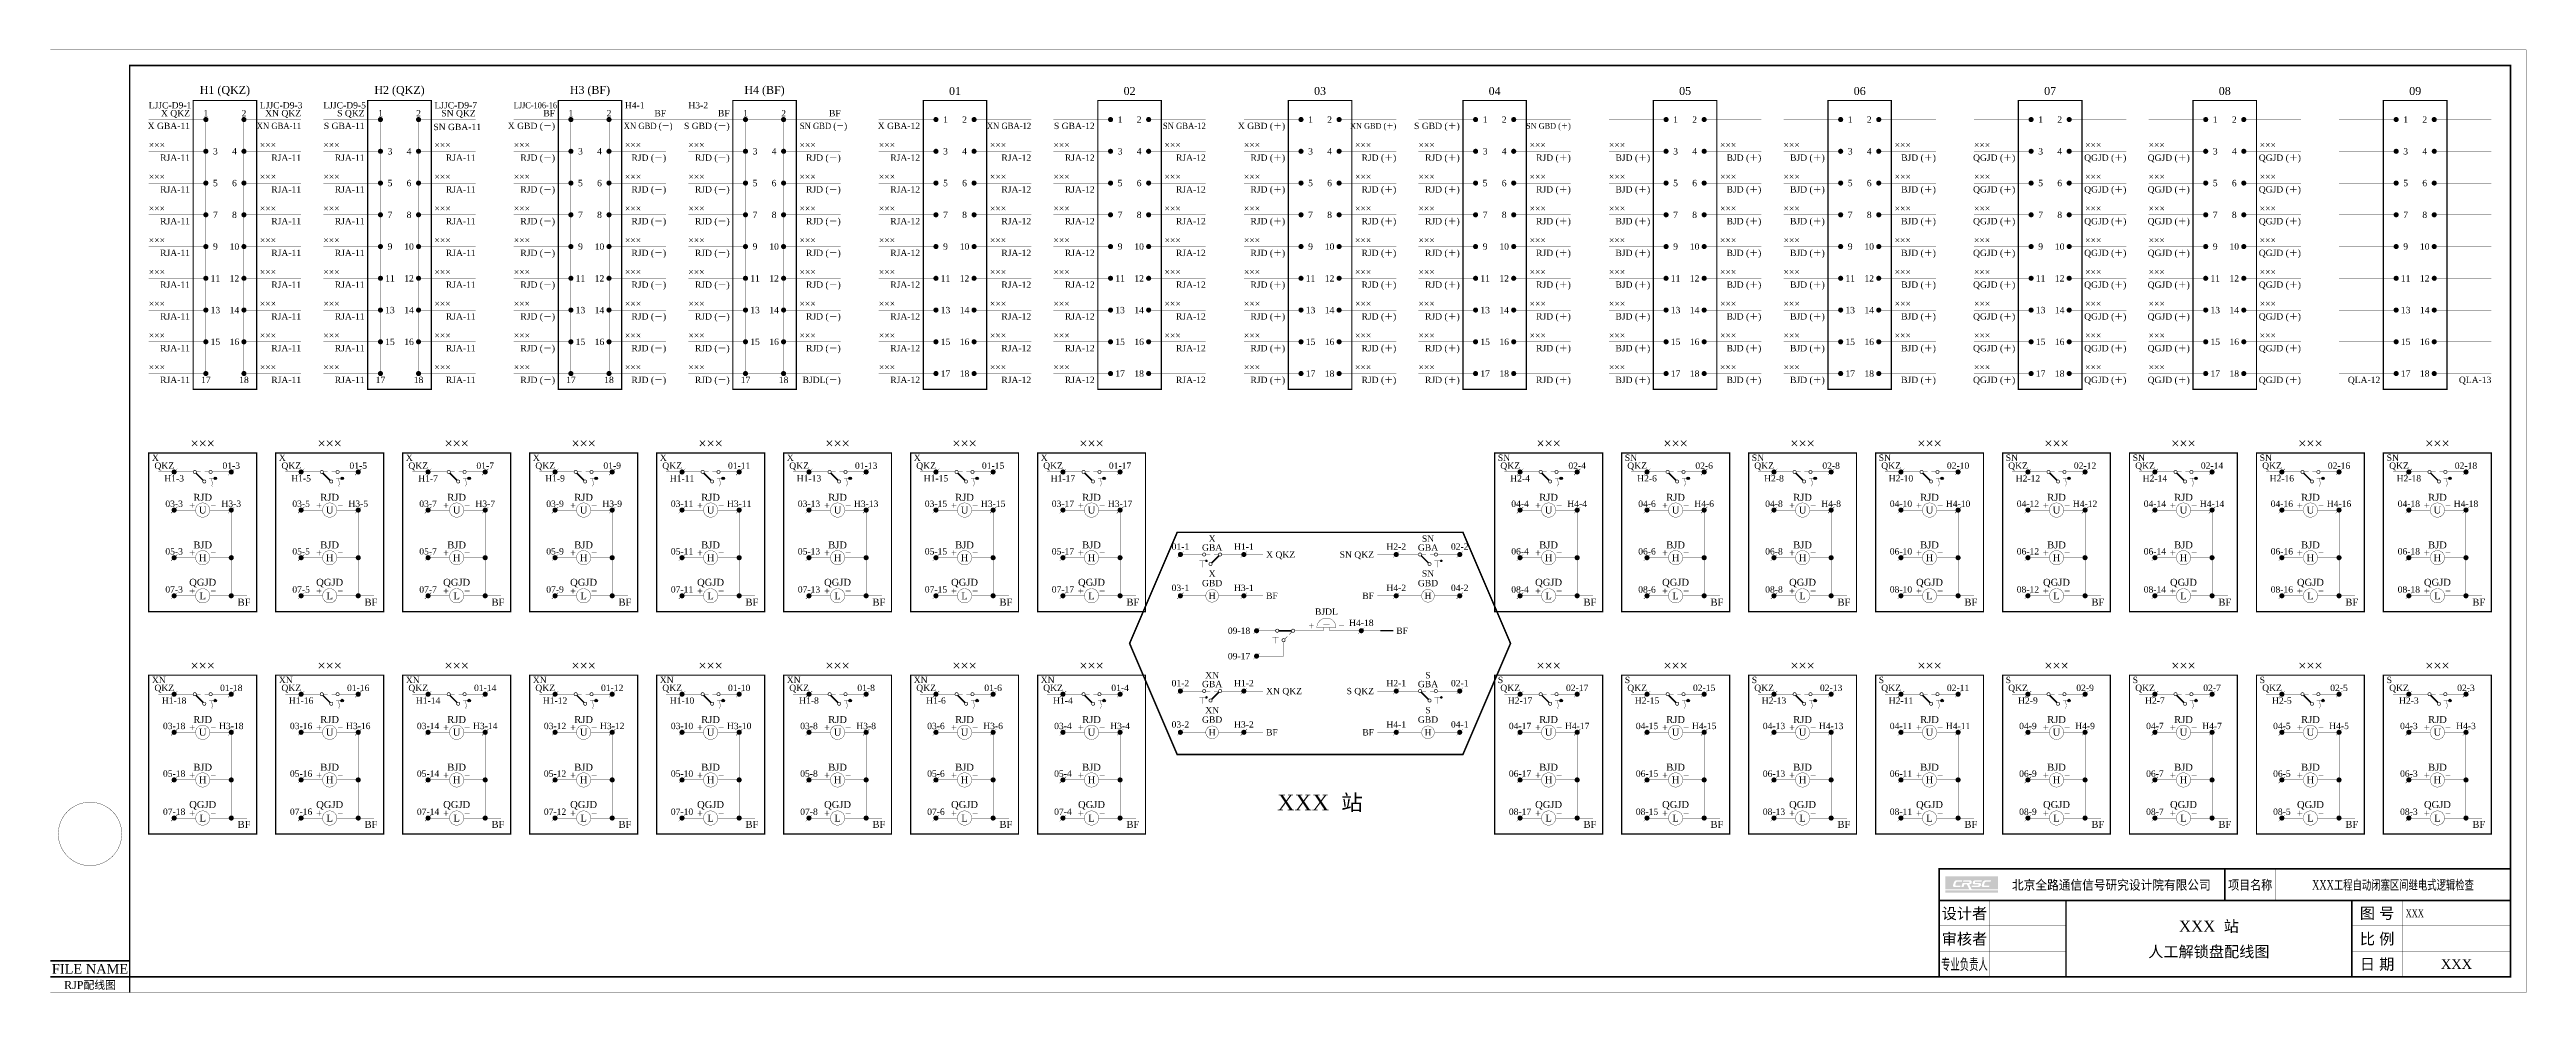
# Model space of a CAD drawing. Extents: x -400 to 380, y -110 to 187.
import ezdxf
from ezdxf.enums import TextEntityAlignment as Align

# ---------------------------------------------------------------- set-up
doc = ezdxf.new("R2010")
doc.units = 0
doc.header["$LTSCALE"] = 3
doc.header["$MEASUREMENT"] = 0
doc.linetypes.add('DASHED', pattern=[0.75, 0.5, -0.25])
doc.layers.get('0').update_dxf_attribs({"linetype": 'CONTINUOUS'})
doc.styles.add('CHINESE', font='TIMES.TTF')

msp = doc.modelspace()

# ---------------------------------------------------------------- texts
at = {"color": 8, "linetype": 'Continuous', "style": 'CHINESE'}
for s, height, p in [('H1 (QKZ)', 2.5, (-345, 174)), ('H2 (QKZ)', 2.5, (-290, 174)), ('H3 (BF)', 2.5, (-230, 174)), ('H4 (BF)', 2.5, (-175, 174)), ('01', 2.5, (-115, 174)), ('02', 2.5, (-60, 174)), ('03', 2.5, (0, 174)), ('04', 2.5, (55, 174)), ('05', 2.5, (115, 174)), ('06', 2.5, (170, 174)), ('07', 2.5, (230, 174)), ('08', 2.5, (285, 174)), ('2', 2, (-284, 167)), ('2', 2, (-169, 167)), ('1', 2, (-118, 165)), ('2', 2, (-112, 165)), ('1', 2, (-63, 165)), ('2', 2, (-57, 165)), ('1', 2, (-3, 165)), ('2', 2, (3, 165)), ('1', 2, (52, 165)), ('2', 2, (58, 165)), ('4', 2, (-287, 155)), ('4', 2, (-57, 155)), ('4', 2, (58, 155)), ('4', 2, (173, 155)), ('4', 2, (288, 155)), ('6', 2, (-287, 145)), ('6', 2, (-57, 145)), ('6', 2, (58, 145)), ('6', 2, (173, 145)), ('6', 2, (288, 145)), ('×××', 3, (72, 63)), ('×××', 3, (112, 63)), ('02-4', 2, (81, 56)), ('02-6', 2, (121, 56)), ('H2-4', 2, (63, 52)), ('RJD', 2.2, (72, 46)), ('H2-6', 2, (103, 52)), ('RJD', 2.2, (112, 46)), ('04-4', 2, (63, 44)), ('＋        －', 1.5, (72, 43.5)), ('U', 2.2, (72, 42)), ('H4-4', 2, (81, 44)), ('04-6', 2, (103, 44)), ('＋        －', 1.5, (112, 43.5)), ('U', 2.2, (112, 42)), ('H4-6', 2, (121, 44)), ('BJD', 2.2, (72, 31)), ('BJD', 2.2, (112, 31)), ('06-4', 2, (63, 29)), ('＋        －', 1.5, (72, 28.5)), ('H', 2.2, (72, 27)), ('06-6', 2, (103, 29)), ('＋        －', 1.5, (112, 28.5)), ('H', 2.2, (112, 27)), ('08-4', 2, (63, 17)), ('QGJD', 2.2, (72, 19)), ('＋        －', 1.5, (72, 16.5)), ('L', 2.2, (72, 15)), ('08-6', 2, (103, 17)), ('QGJD', 2.2, (112, 19)), ('＋        －', 1.5, (112, 16.5)), ('L', 2.2, (112, 15))]:
    msp.add_text(s, height=height, dxfattribs=at).set_placement(p, align=Align.MIDDLE)
at = {"color": 7, "linetype": 'Continuous', "style": 'CHINESE'}
msp.add_text('09', height=2.5, dxfattribs=at).set_placement((345, 174), align=Align.MIDDLE)
at = {"color": 8, "style": 'CHINESE'}
for s, p in [('X GBA-11', (-356, 163)), ('S GBA-11', (-301, 163)), ('SN QKZ', (-266, 167)), ('X GBD (－)', (-241, 163)), ('S GBD (－)', (-186, 163)), ('RJA-11', (-356, 153)), ('RJA-11', (-321, 153)), ('RJA-11', (-301, 153)), ('RJA-11', (-266, 153)), ('RJD (－)', (-241, 153)), ('RJD (－)', (-206, 153)), ('RJD (－)', (-186, 153)), ('RJD (－)', (-151, 153)), ('RJA-12', (-126, 153)), ('RJA-12', (-91, 153)), ('RJA-12', (-71, 153)), ('RJD (＋)', (-11, 153)), ('RJD (＋)', (24, 153)), ('RJD (＋)', (44, 153)), ('RJD (＋)', (79, 153)), ('BJD (＋)', (104, 153)), ('BJD (＋)', (139, 153)), ('BJD (＋)', (159, 153)), ('BJD (＋)', (194, 153)), ('QGJD (＋)', (219, 153)), ('QGJD (＋)', (254, 153)), ('QGJD (＋)', (274, 153)), ('QGJD (＋)', (309, 153)), ('RJA-11', (-356, 143)), ('RJA-11', (-321, 143)), ('RJA-11', (-301, 143)), ('RJA-11', (-266, 143)), ('RJD (－)', (-241, 143)), ('RJD (－)', (-206, 143)), ('RJD (－)', (-186, 143)), ('RJD (－)', (-151, 143)), ('RJA-12', (-126, 143)), ('RJA-12', (-91, 143)), ('RJA-12', (-71, 143)), ('RJD (＋)', (-11, 143)), ('RJD (＋)', (24, 143)), ('RJD (＋)', (44, 143)), ('RJD (＋)', (79, 143)), ('BJD (＋)', (104, 143)), ('BJD (＋)', (139, 143)), ('BJD (＋)', (159, 143)), ('BJD (＋)', (194, 143)), ('QGJD (＋)', (219, 143)), ('QGJD (＋)', (254, 143)), ('QGJD (＋)', (274, 143)), ('QGJD (＋)', (309, 143)), ('RJA-11', (-356, 133)), ('RJA-11', (-321, 133)), ('RJA-11', (-301, 133)), ('RJA-11', (-266, 133)), ('RJD (－)', (-241, 133)), ('RJD (－)', (-206, 133)), ('RJD (－)', (-186, 133)), ('RJD (－)', (-151, 133)), ('RJA-12', (-126, 133)), ('RJA-12', (-91, 133)), ('RJA-12', (-71, 133)), ('RJA-12', (-36, 133)), ('RJD (＋)', (-11, 133)), ('RJD (＋)', (24, 133)), ('RJD (＋)', (44, 133)), ('RJD (＋)', (79, 133)), ('BJD (＋)', (104, 133)), ('BJD (＋)', (139, 133)), ('BJD (＋)', (159, 133)), ('BJD (＋)', (194, 133)), ('QGJD (＋)', (219, 133)), ('QGJD (＋)', (254, 133)), ('QGJD (＋)', (274, 133)), ('QGJD (＋)', (309, 133)), ('RJA-11', (-356, 123)), ('RJA-11', (-321, 123)), ('RJA-11', (-301, 123)), ('RJA-11', (-266, 123)), ('RJD (－)', (-241, 123)), ('RJD (－)', (-206, 123)), ('RJD (－)', (-186, 123)), ('RJD (－)', (-151, 123)), ('RJA-12', (-126, 123)), ('RJA-12', (-91, 123)), ('RJA-12', (-71, 123)), ('RJA-12', (-36, 123)), ('RJD (＋)', (-11, 123)), ('RJD (＋)', (24, 123)), ('RJD (＋)', (44, 123)), ('RJD (＋)', (79, 123)), ('BJD (＋)', (104, 123)), ('BJD (＋)', (139, 123)), ('BJD (＋)', (159, 123)), ('BJD (＋)', (194, 123)), ('QGJD (＋)', (219, 123)), ('QGJD (＋)', (254, 123)), ('QGJD (＋)', (274, 123)), ('QGJD (＋)', (309, 123)), ('RJA-11', (-356, 113)), ('RJA-11', (-321, 113)), ('RJA-11', (-301, 113)), ('RJA-11', (-266, 113)), ('RJD (－)', (-241, 113)), ('RJD (－)', (-206, 113)), ('RJD (－)', (-186, 113)), ('RJD (－)', (-151, 113)), ('RJA-12', (-126, 113)), ('RJA-12', (-91, 113)), ('RJA-12', (-71, 113)), ('RJA-12', (-36, 113)), ('RJD (＋)', (-11, 113)), ('RJD (＋)', (24, 113)), ('RJD (＋)', (44, 113)), ('RJD (＋)', (79, 113)), ('BJD (＋)', (104, 113)), ('BJD (＋)', (139, 113)), ('BJD (＋)', (159, 113)), ('BJD (＋)', (194, 113)), ('QGJD (＋)', (219, 113)), ('QGJD (＋)', (254, 113)), ('QGJD (＋)', (274, 113)), ('QGJD (＋)', (309, 113)), ('RJA-11', (-356, 103)), ('RJA-11', (-321, 103)), ('RJA-11', (-301, 103)), ('RJA-11', (-266, 103)), ('RJD (－)', (-241, 103)), ('RJD (－)', (-206, 103)), ('RJD (－)', (-186, 103)), ('RJD (－)', (-151, 103)), ('RJA-12', (-126, 103)), ('RJA-12', (-91, 103)), ('RJA-12', (-71, 103)), ('RJA-12', (-36, 103)), ('RJD (＋)', (-11, 103)), ('RJD (＋)', (24, 103)), ('RJD (＋)', (44, 103)), ('RJD (＋)', (79, 103)), ('BJD (＋)', (104, 103)), ('BJD (＋)', (139, 103)), ('BJD (＋)', (159, 103)), ('BJD (＋)', (194, 103)), ('QGJD (＋)', (219, 103)), ('QGJD (＋)', (254, 103)), ('QGJD (＋)', (274, 103)), ('QGJD (＋)', (309, 103)), ('RJA-11', (-356, 93)), ('RJA-11', (-321, 93)), ('RJA-11', (-301, 93)), ('RJA-11', (-266, 93)), ('RJD (－)', (-241, 93)), ('RJD (－)', (-206, 93)), ('RJD (－)', (-186, 93)), ('RJD (－)', (-151, 93)), ('RJA-12', (-126, 93)), ('RJA-12', (-91, 93)), ('RJA-12', (-71, 93)), ('RJA-12', (-36, 93)), ('RJD (＋)', (-11, 93)), ('RJD (＋)', (24, 93)), ('RJD (＋)', (44, 93)), ('RJD (＋)', (79, 93)), ('BJD (＋)', (104, 93)), ('BJD (＋)', (139, 93)), ('BJD (＋)', (159, 93)), ('BJD (＋)', (194, 93)), ('QGJD (＋)', (219, 93)), ('QGJD (＋)', (254, 93)), ('QGJD (＋)', (274, 93)), ('QGJD (＋)', (309, 93)), ('RJA-11', (-356, 83)), ('RJA-11', (-321, 83)), ('RJA-11', (-301, 83)), ('RJA-11', (-266, 83)), ('RJD (－)', (-241, 83)), ('RJD (－)', (-206, 83)), ('RJD (－)', (-186, 83)), ('RJA-12', (-126, 83)), ('RJA-12', (-91, 83)), ('RJA-12', (-71, 83)), ('RJA-12', (-36, 83)), ('RJD (＋)', (-11, 83)), ('RJD (＋)', (24, 83)), ('RJD (＋)', (44, 83)), ('RJD (＋)', (79, 83)), ('BJD (＋)', (104, 83)), ('BJD (＋)', (139, 83)), ('BJD (＋)', (159, 83)), ('BJD (＋)', (194, 83)), ('QGJD (＋)', (219, 83)), ('QGJD (＋)', (254, 83)), ('QGJD (＋)', (274, 83)), ('QGJD (＋)', (309, 83)), ('QKZ', (-361, 56)), ('QKZ', (-321, 56)), ('QKZ', (-281, 56)), ('QKZ', (-241, 56)), ('QKZ', (-201, 56)), ('QKZ', (-161, 56)), ('QKZ', (-121, 56)), ('QKZ', (-81, 56)), ('QKZ', (143, 56)), ('QKZ', (183, 56)), ('QKZ', (223, 56)), ('QKZ', (263, 56)), ('QKZ', (303, 56)), ('QKZ', (343, 56)), ('SN QKZ', (17, 28)), ('BF', (17, 15)), ('QKZ', (-361, -14)), ('QKZ', (-321, -14)), ('QKZ', (-281, -14)), ('QKZ', (-241, -14)), ('QKZ', (-201, -14)), ('QKZ', (-161, -14)), ('QKZ', (-121, -14)), ('QKZ', (-81, -14)), ('S QKZ', (17, -15)), ('QKZ', (63, -14)), ('QKZ', (103, -14)), ('QKZ', (143, -14)), ('QKZ', (183, -14)), ('QKZ', (223, -14)), ('QKZ', (263, -14)), ('QKZ', (303, -14)), ('QKZ', (343, -14)), ('BF', (17, -28))]:
    msp.add_text(s, height=2, dxfattribs=at).set_placement(p, align=Align.MIDDLE_RIGHT)
at = {"color": 8, "linetype": 'Continuous', "style": 'CHINESE'}
for s, height, p in [('LJJC-D9-1', 2, (-369, 169.5)), ('LJJC-D9-3', 2, (-334, 169.5)), ('LJJC-D9-5', 2, (-314, 169.5)), ('LJJC-D9-7', 2, (-279, 169.5)), ('H4-1', 2, (-219, 169.5)), ('H3-2', 2, (-199, 169.5)), ('×××', 2, (-49, 157)), ('×××', 2, (-49, 147)), ('SN', 2, (56, 58.5)), ('SN', 2, (96, 58.5)), ('BF', 2.2, (83, 13)), ('BF', 2.2, (123, 13))]:
    msp.add_text(s, height=height, dxfattribs=at).set_placement(p, align=Align.MIDDLE_LEFT)
for s, p in [('X QKZ', (-356, 167)), ('XN QKZ', (-321, 167)), ('S QKZ', (-301, 167)), ('BF', (-241, 167)), ('BF', (-206, 167)), ('BF', (-186, 167)), ('BF', (-151, 167)), ('X GBA-12', (-126, 163)), ('S GBA-12', (-71, 163)), ('X GBD (＋)', (-11, 163)), ('S GBD (＋)', (44, 163)), ('RJA-12', (-36, 153)), ('RJA-12', (-36, 143)), ('BJDL(－)', (-151, 83)), ('QKZ', (63, 56)), ('QKZ', (103, 56))]:
    msp.add_text(s, height=2, dxfattribs=at).set_placement(p, align=Align.MIDDLE_RIGHT)
at = {"color": 8, "style": 'CHINESE'}
for s, height, p in [('1', 2, (-351, 167)), ('2', 2, (-339, 167)), ('1', 2, (-296, 167)), ('1', 2, (-236, 167)), ('2', 2, (-224, 167)), ('1', 2, (-181, 167)), ('1', 2, (112, 165)), ('2', 2, (118, 165)), ('1', 2, (167, 165)), ('2', 2, (173, 165)), ('1', 2, (227, 165)), ('2', 2, (233, 165)), ('1', 2, (282, 165)), ('2', 2, (288, 165)), ('1', 2, (342, 165)), ('2', 2, (348, 165)), ('3', 2, (-348, 155)), ('4', 2, (-342, 155)), ('3', 2, (-293, 155)), ('3', 2, (-233, 155)), ('4', 2, (-227, 155)), ('3', 2, (-178, 155)), ('4', 2, (-172, 155)), ('3', 2, (-118, 155)), ('4', 2, (-112, 155)), ('3', 2, (-63, 155)), ('3', 2, (-3, 155)), ('4', 2, (3, 155)), ('3', 2, (52, 155)), ('3', 2, (112, 155)), ('4', 2, (118, 155)), ('3', 2, (167, 155)), ('3', 2, (227, 155)), ('4', 2, (233, 155)), ('3', 2, (282, 155)), ('3', 2, (342, 155)), ('4', 2, (348, 155)), ('5', 2, (-348, 145)), ('6', 2, (-342, 145)), ('5', 2, (-293, 145)), ('5', 2, (-233, 145)), ('6', 2, (-227, 145)), ('5', 2, (-178, 145)), ('6', 2, (-172, 145)), ('5', 2, (-118, 145)), ('6', 2, (-112, 145)), ('5', 2, (-63, 145)), ('5', 2, (-3, 145)), ('6', 2, (3, 145)), ('5', 2, (52, 145)), ('5', 2, (112, 145)), ('6', 2, (118, 145)), ('5', 2, (167, 145)), ('5', 2, (227, 145)), ('6', 2, (233, 145)), ('5', 2, (282, 145)), ('5', 2, (342, 145)), ('6', 2, (348, 145)), ('7', 2, (-348, 135)), ('8', 2, (-342, 135)), ('7', 2, (-293, 135)), ('8', 2, (-287, 135)), ('7', 2, (-233, 135)), ('8', 2, (-227, 135)), ('7', 2, (-178, 135)), ('8', 2, (-172, 135)), ('7', 2, (-118, 135)), ('8', 2, (-112, 135)), ('7', 2, (-63, 135)), ('8', 2, (-57, 135)), ('7', 2, (-3, 135)), ('8', 2, (3, 135)), ('7', 2, (52, 135)), ('8', 2, (58, 135)), ('7', 2, (112, 135)), ('8', 2, (118, 135)), ('7', 2, (167, 135)), ('8', 2, (173, 135)), ('7', 2, (227, 135)), ('8', 2, (233, 135)), ('7', 2, (282, 135)), ('8', 2, (288, 135)), ('7', 2, (342, 135)), ('8', 2, (348, 135)), ('9', 2, (-348, 125)), ('10', 2, (-342, 125)), ('9', 2, (-293, 125)), ('10', 2, (-287, 125)), ('9', 2, (-233, 125)), ('10', 2, (-227, 125)), ('9', 2, (-178, 125)), ('10', 2, (-172, 125)), ('9', 2, (-118, 125)), ('10', 2, (-112, 125)), ('9', 2, (-63, 125)), ('10', 2, (-57, 125)), ('9', 2, (-3, 125)), ('10', 2, (3, 125)), ('9', 2, (52, 125)), ('10', 2, (58, 125)), ('9', 2, (112, 125)), ('10', 2, (118, 125)), ('9', 2, (167, 125)), ('10', 2, (173, 125)), ('9', 2, (227, 125)), ('10', 2, (233, 125)), ('9', 2, (282, 125)), ('10', 2, (288, 125)), ('9', 2, (342, 125)), ('10', 2, (348, 125)), ('11', 2, (-348, 115)), ('12', 2, (-342, 115)), ('11', 2, (-293, 115)), ('12', 2, (-287, 115)), ('11', 2, (-233, 115)), ('12', 2, (-227, 115)), ('11', 2, (-178, 115)), ('12', 2, (-172, 115)), ('11', 2, (-118, 115)), ('12', 2, (-112, 115)), ('11', 2, (-63, 115)), ('12', 2, (-57, 115)), ('11', 2, (-3, 115)), ('12', 2, (3, 115)), ('11', 2, (52, 115)), ('12', 2, (58, 115)), ('11', 2, (112, 115)), ('12', 2, (118, 115)), ('11', 2, (167, 115)), ('12', 2, (173, 115)), ('11', 2, (227, 115)), ('12', 2, (233, 115)), ('11', 2, (282, 115)), ('12', 2, (288, 115)), ('11', 2, (342, 115)), ('12', 2, (348, 115)), ('13', 2, (-348, 105)), ('14', 2, (-342, 105)), ('13', 2, (-293, 105)), ('14', 2, (-287, 105)), ('13', 2, (-233, 105)), ('14', 2, (-227, 105)), ('13', 2, (-178, 105)), ('14', 2, (-172, 105)), ('13', 2, (-118, 105)), ('14', 2, (-112, 105)), ('13', 2, (-63, 105)), ('14', 2, (-57, 105)), ('13', 2, (-3, 105)), ('14', 2, (3, 105)), ('13', 2, (52, 105)), ('14', 2, (58, 105)), ('13', 2, (112, 105)), ('14', 2, (118, 105)), ('13', 2, (167, 105)), ('14', 2, (173, 105)), ('13', 2, (227, 105)), ('14', 2, (233, 105)), ('13', 2, (282, 105)), ('14', 2, (288, 105)), ('13', 2, (342, 105)), ('14', 2, (348, 105)), ('15', 2, (-348, 95)), ('16', 2, (-342, 95)), ('15', 2, (-293, 95)), ('16', 2, (-287, 95)), ('15', 2, (-233, 95)), ('16', 2, (-227, 95)), ('15', 2, (-178, 95)), ('16', 2, (-172, 95)), ('15', 2, (-118, 95)), ('16', 2, (-112, 95)), ('15', 2, (-63, 95)), ('16', 2, (-57, 95)), ('15', 2, (-3, 95)), ('16', 2, (3, 95)), ('15', 2, (52, 95)), ('16', 2, (58, 95)), ('15', 2, (112, 95)), ('16', 2, (118, 95)), ('15', 2, (167, 95)), ('16', 2, (173, 95)), ('15', 2, (227, 95)), ('16', 2, (233, 95)), ('15', 2, (282, 95)), ('16', 2, (288, 95)), ('15', 2, (342, 95)), ('16', 2, (348, 95)), ('17', 2, (-118, 85)), ('18', 2, (-112, 85)), ('17', 2, (-63, 85)), ('18', 2, (-57, 85)), ('17', 2, (-3, 85)), ('18', 2, (3, 85)), ('17', 2, (52, 85)), ('18', 2, (58, 85)), ('17', 2, (112, 85)), ('18', 2, (118, 85)), ('17', 2, (167, 85)), ('18', 2, (173, 85)), ('17', 2, (227, 85)), ('18', 2, (233, 85)), ('17', 2, (282, 85)), ('18', 2, (288, 85)), ('17', 2, (-351, 83)), ('18', 2, (-339, 83)), ('17', 2, (-296, 83)), ('18', 2, (-284, 83)), ('17', 2, (-236, 83)), ('18', 2, (-224, 83)), ('17', 2, (-181, 83)), ('18', 2, (-169, 83)), ('×××', 3, (-352, 63)), ('×××', 3, (-312, 63)), ('×××', 3, (-272, 63)), ('×××', 3, (-232, 63)), ('×××', 3, (-192, 63)), ('×××', 3, (-152, 63)), ('×××', 3, (-112, 63)), ('×××', 3, (-72, 63)), ('×××', 3, (152, 63)), ('×××', 3, (192, 63)), ('×××', 3, (232, 63)), ('×××', 3, (272, 63)), ('×××', 3, (312, 63)), ('×××', 3, (352, 63)), ('01-3', 2, (-343, 56)), ('01-5', 2, (-303, 56)), ('01-7', 2, (-263, 56)), ('01-9', 2, (-223, 56)), ('01-11', 2, (-183, 56)), ('01-13', 2, (-143, 56)), ('01-15', 2, (-103, 56)), ('01-17', 2, (-63, 56)), ('02-8', 2, (161, 56)), ('02-10', 2, (201, 56)), ('02-12', 2, (241, 56)), ('02-14', 2, (281, 56)), ('02-16', 2, (321, 56)), ('02-18', 2, (361, 56)), ('H1-3', 2, (-361, 52)), ('RJD', 2.2, (-352, 46)), ('H1-5', 2, (-321, 52)), ('RJD', 2.2, (-312, 46)), ('H1-7', 2, (-281, 52)), ('RJD', 2.2, (-272, 46)), ('H1-9', 2, (-241, 52)), ('RJD', 2.2, (-232, 46)), ('H1-11', 2, (-201, 52)), ('RJD', 2.2, (-192, 46)), ('H1-13', 2, (-161, 52)), ('RJD', 2.2, (-152, 46)), ('H1-15', 2, (-121, 52)), ('RJD', 2.2, (-112, 46)), ('H1-17', 2, (-81, 52)), ('RJD', 2.2, (-72, 46)), ('H2-8', 2, (143, 52)), ('RJD', 2.2, (152, 46)), ('H2-10', 2, (183, 52)), ('RJD', 2.2, (192, 46)), ('H2-12', 2, (223, 52)), ('RJD', 2.2, (232, 46)), ('H2-14', 2, (263, 52)), ('RJD', 2.2, (272, 46)), ('H2-16', 2, (303, 52)), ('RJD', 2.2, (312, 46)), ('H2-18', 2, (343, 52)), ('RJD', 2.2, (352, 46)), ('03-3', 2, (-361, 44)), ('＋        －', 1.5, (-352, 43.5)), ('U', 2.2, (-352, 42)), ('H3-3', 2, (-343, 44)), ('03-5', 2, (-321, 44)), ('＋        －', 1.5, (-312, 43.5)), ('U', 2.2, (-312, 42)), ('H3-5', 2, (-303, 44)), ('03-7', 2, (-281, 44)), ('＋        －', 1.5, (-272, 43.5)), ('U', 2.2, (-272, 42)), ('H3-7', 2, (-263, 44)), ('03-9', 2, (-241, 44)), ('＋        －', 1.5, (-232, 43.5)), ('U', 2.2, (-232, 42)), ('H3-9', 2, (-223, 44)), ('03-11', 2, (-201, 44)), ('＋        －', 1.5, (-192, 43.5)), ('U', 2.2, (-192, 42)), ('H3-11', 2, (-183, 44)), ('03-13', 2, (-161, 44)), ('＋        －', 1.5, (-152, 43.5)), ('U', 2.2, (-152, 42)), ('H3-13', 2, (-143, 44)), ('03-15', 2, (-121, 44)), ('＋        －', 1.5, (-112, 43.5)), ('U', 2.2, (-112, 42)), ('H3-15', 2, (-103, 44)), ('03-17', 2, (-81, 44)), ('＋        －', 1.5, (-72, 43.5)), ('U', 2.2, (-72, 42)), ('H3-17', 2, (-63, 44)), ('04-8', 2, (143, 44)), ('＋        －', 1.5, (152, 43.5)), ('U', 2.2, (152, 42)), ('H4-8', 2, (161, 44)), ('04-10', 2, (183, 44)), ('＋        －', 1.5, (192, 43.5)), ('U', 2.2, (192, 42)), ('H4-10', 2, (201, 44)), ('04-12', 2, (223, 44)), ('＋        －', 1.5, (232, 43.5)), ('U', 2.2, (232, 42)), ('H4-12', 2, (241, 44)), ('04-14', 2, (263, 44)), ('＋        －', 1.5, (272, 43.5)), ('U', 2.2, (272, 42)), ('H4-14', 2, (281, 44)), ('04-16', 2, (303, 44)), ('＋        －', 1.5, (312, 43.5)), ('U', 2.2, (312, 42)), ('H4-16', 2, (321, 44)), ('04-18', 2, (343, 44)), ('＋        －', 1.5, (352, 43.5)), ('U', 2.2, (352, 42)), ('H4-18', 2, (361, 44)), ('BJD', 2.2, (-352, 31)), ('BJD', 2.2, (-312, 31)), ('BJD', 2.2, (-272, 31)), ('BJD', 2.2, (-232, 31)), ('BJD', 2.2, (-192, 31)), ('BJD', 2.2, (-152, 31)), ('BJD', 2.2, (-112, 31)), ('BJD', 2.2, (-72, 31)), ('01-1', 2, (-44, 30.5)), ('GBA', 2, (-34, 30.2)), ('X', 2, (-34, 33)), ('H1-1', 2, (-24, 30.5)), ('H2-2', 2, (24, 30.5)), ('GBA', 2, (34, 30.2)), ('SN', 2, (34, 33)), ('02-2', 2, (44, 30.5)), ('BJD', 2.2, (152, 31)), ('BJD', 2.2, (192, 31)), ('BJD', 2.2, (232, 31)), ('BJD', 2.2, (272, 31)), ('BJD', 2.2, (312, 31)), ('BJD', 2.2, (352, 31)), ('05-3', 2, (-361, 29)), ('＋        －', 1.5, (-352, 28.5)), ('H', 2.2, (-352, 27)), ('05-5', 2, (-321, 29)), ('＋        －', 1.5, (-312, 28.5)), ('H', 2.2, (-312, 27)), ('05-7', 2, (-281, 29)), ('＋        －', 1.5, (-272, 28.5)), ('H', 2.2, (-272, 27)), ('05-9', 2, (-241, 29)), ('＋        －', 1.5, (-232, 28.5)), ('H', 2.2, (-232, 27)), ('05-11', 2, (-201, 29)), ('＋        －', 1.5, (-192, 28.5)), ('H', 2.2, (-192, 27)), ('05-13', 2, (-161, 29)), ('＋        －', 1.5, (-152, 28.5)), ('H', 2.2, (-152, 27)), ('05-15', 2, (-121, 29)), ('＋        －', 1.5, (-112, 28.5)), ('H', 2.2, (-112, 27)), ('05-17', 2, (-81, 29)), ('＋        －', 1.5, (-72, 28.5)), ('H', 2.2, (-72, 27)), ('06-8', 2, (143, 29)), ('＋        －', 1.5, (152, 28.5)), ('H', 2.2, (152, 27)), ('06-10', 2, (183, 29)), ('＋        －', 1.5, (192, 28.5)), ('H', 2.2, (192, 27)), ('06-12', 2, (223, 29)), ('＋        －', 1.5, (232, 28.5)), ('H', 2.2, (232, 27)), ('06-14', 2, (263, 29)), ('＋        －', 1.5, (272, 28.5)), ('H', 2.2, (272, 27)), ('06-16', 2, (303, 29)), ('＋        －', 1.5, (312, 28.5)), ('H', 2.2, (312, 27)), ('06-18', 2, (343, 29)), ('＋        －', 1.5, (352, 28.5)), ('H', 2.2, (352, 27)), ('07-3', 2, (-361, 17)), ('QGJD', 2.2, (-352, 19)), ('＋        －', 1.5, (-352, 16.5)), ('L', 2.2, (-352, 15)), ('07-5', 2, (-321, 17)), ('QGJD', 2.2, (-312, 19)), ('＋        －', 1.5, (-312, 16.5)), ('L', 2.2, (-312, 15)), ('07-7', 2, (-281, 17)), ('QGJD', 2.2, (-272, 19)), ('＋        －', 1.5, (-272, 16.5)), ('L', 2.2, (-272, 15)), ('07-9', 2, (-241, 17)), ('QGJD', 2.2, (-232, 19)), ('＋        －', 1.5, (-232, 16.5)), ('L', 2.2, (-232, 15)), ('07-11', 2, (-201, 17)), ('QGJD', 2.2, (-192, 19)), ('＋        －', 1.5, (-192, 16.5)), ('L', 2.2, (-192, 15)), ('07-13', 2, (-161, 17)), ('QGJD', 2.2, (-152, 19)), ('＋        －', 1.5, (-152, 16.5)), ('L', 2.2, (-152, 15)), ('07-15', 2, (-121, 17)), ('QGJD', 2.2, (-112, 19)), ('＋        －', 1.5, (-112, 16.5)), ('L', 2.2, (-112, 15)), ('07-17', 2, (-81, 17)), ('QGJD', 2.2, (-72, 19)), ('＋        －', 1.5, (-72, 16.5)), ('L', 2.2, (-72, 15)), ('03-1', 2, (-44, 17.5)), ('GBD', 2, (-34, 19)), ('X', 2, (-34, 22)), ('H', 2, (-34, 15)), ('H3-1', 2, (-24, 17.5)), ('H4-2', 2, (24, 17.5)), ('GBD', 2, (34, 19)), ('SN', 2, (34, 22)), ('H', 2, (34, 15)), ('04-2', 2, (44, 17.5)), ('08-8', 2, (143, 17)), ('QGJD', 2.2, (152, 19)), ('＋        －', 1.5, (152, 16.5)), ('L', 2.2, (152, 15)), ('08-10', 2, (183, 17)), ('QGJD', 2.2, (192, 19)), ('＋        －', 1.5, (192, 16.5)), ('L', 2.2, (192, 15)), ('08-12', 2, (223, 17)), ('QGJD', 2.2, (232, 19)), ('＋        －', 1.5, (232, 16.5)), ('L', 2.2, (232, 15)), ('08-14', 2, (263, 17)), ('QGJD', 2.2, (272, 19)), ('＋        －', 1.5, (272, 16.5)), ('L', 2.2, (272, 15)), ('08-16', 2, (303, 17)), ('QGJD', 2.2, (312, 19)), ('＋        －', 1.5, (312, 16.5)), ('L', 2.2, (312, 15)), ('08-18', 2, (343, 17)), ('QGJD', 2.2, (352, 19)), ('＋        －', 1.5, (352, 16.5)), ('L', 2.2, (352, 15)), ('×××', 3, (-352, -7)), ('×××', 3, (-312, -7)), ('×××', 3, (-272, -7)), ('×××', 3, (-232, -7)), ('×××', 3, (-192, -7)), ('×××', 3, (-152, -7)), ('×××', 3, (-112, -7)), ('×××', 3, (-72, -7)), ('×××', 3, (72, -7)), ('×××', 3, (112, -7)), ('×××', 3, (152, -7)), ('×××', 3, (192, -7)), ('×××', 3, (232, -7)), ('×××', 3, (272, -7)), ('×××', 3, (312, -7)), ('×××', 3, (352, -7)), ('01-18', 2, (-343, -14)), ('01-16', 2, (-303, -14)), ('01-14', 2, (-263, -14)), ('01-12', 2, (-223, -14)), ('01-10', 2, (-183, -14)), ('01-8', 2, (-143, -14)), ('01-6', 2, (-103, -14)), ('01-4', 2, (-63, -14)), ('01-2', 2, (-44, -12.5)), ('GBA', 2, (-34, -12.8)), ('XN', 2, (-34, -10)), ('H1-2', 2, (-24, -12.5)), ('H2-1', 2, (24, -12.5)), ('GBA', 2, (34, -12.8)), ('S', 2, (34, -10)), ('02-1', 2, (44, -12.5)), ('02-17', 2, (81, -14)), ('02-15', 2, (121, -14)), ('02-13', 2, (161, -14)), ('02-11', 2, (201, -14)), ('02-9', 2, (241, -14)), ('02-7', 2, (281, -14)), ('02-5', 2, (321, -14)), ('02-3', 2, (361, -14)), ('H1-18', 2, (-361, -18)), ('RJD', 2.2, (-352, -24)), ('H1-16', 2, (-321, -18)), ('RJD', 2.2, (-312, -24)), ('H1-14', 2, (-281, -18)), ('RJD', 2.2, (-272, -24)), ('H1-12', 2, (-241, -18)), ('RJD', 2.2, (-232, -24)), ('H1-10', 2, (-201, -18)), ('RJD', 2.2, (-192, -24)), ('H1-8', 2, (-161, -18)), ('RJD', 2.2, (-152, -24)), ('H1-6', 2, (-121, -18)), ('RJD', 2.2, (-112, -24)), ('H1-4', 2, (-81, -18)), ('RJD', 2.2, (-72, -24)), ('GBD', 2, (-34, -24)), ('XN', 2, (-34, -21)), ('GBD', 2, (34, -24)), ('S', 2, (34, -21)), ('H2-17', 2, (63, -18)), ('RJD', 2.2, (72, -24)), ('H2-15', 2, (103, -18)), ('RJD', 2.2, (112, -24)), ('H2-13', 2, (143, -18)), ('RJD', 2.2, (152, -24)), ('H2-11', 2, (183, -18)), ('RJD', 2.2, (192, -24)), ('H2-9', 2, (223, -18)), ('RJD', 2.2, (232, -24)), ('H2-7', 2, (263, -18)), ('RJD', 2.2, (272, -24)), ('H2-5', 2, (303, -18)), ('RJD', 2.2, (312, -24)), ('H2-3', 2, (343, -18)), ('RJD', 2.2, (352, -24)), ('03-18', 2, (-361, -26)), ('＋        －', 1.5, (-352, -26.5)), ('U', 2.2, (-352, -28)), ('H3-18', 2, (-343, -26)), ('03-16', 2, (-321, -26)), ('＋        －', 1.5, (-312, -26.5)), ('U', 2.2, (-312, -28)), ('H3-16', 2, (-303, -26)), ('03-14', 2, (-281, -26)), ('＋        －', 1.5, (-272, -26.5)), ('U', 2.2, (-272, -28)), ('H3-14', 2, (-263, -26)), ('03-12', 2, (-241, -26)), ('＋        －', 1.5, (-232, -26.5)), ('U', 2.2, (-232, -28)), ('H3-12', 2, (-223, -26)), ('03-10', 2, (-201, -26)), ('＋        －', 1.5, (-192, -26.5)), ('U', 2.2, (-192, -28)), ('H3-10', 2, (-183, -26)), ('03-8', 2, (-161, -26)), ('＋        －', 1.5, (-152, -26.5)), ('U', 2.2, (-152, -28)), ('H3-8', 2, (-143, -26)), ('03-6', 2, (-121, -26)), ('＋        －', 1.5, (-112, -26.5)), ('U', 2.2, (-112, -28)), ('H3-6', 2, (-103, -26)), ('03-4', 2, (-81, -26)), ('＋        －', 1.5, (-72, -26.5)), ('U', 2.2, (-72, -28)), ('H3-4', 2, (-63, -26)), ('03-2', 2, (-44, -25.5)), ('H', 2, (-34, -28)), ('H3-2', 2, (-24, -25.5)), ('H4-1', 2, (24, -25.5)), ('H', 2, (34, -28)), ('04-1', 2, (44, -25.5)), ('04-17', 2, (63, -26)), ('＋        －', 1.5, (72, -26.5)), ('U', 2.2, (72, -28)), ('H4-17', 2, (81, -26)), ('04-15', 2, (103, -26)), ('＋        －', 1.5, (112, -26.5)), ('U', 2.2, (112, -28)), ('H4-15', 2, (121, -26)), ('04-13', 2, (143, -26)), ('＋        －', 1.5, (152, -26.5)), ('U', 2.2, (152, -28)), ('H4-13', 2, (161, -26)), ('04-11', 2, (183, -26)), ('＋        －', 1.5, (192, -26.5)), ('U', 2.2, (192, -28)), ('H4-11', 2, (201, -26)), ('04-9', 2, (223, -26)), ('＋        －', 1.5, (232, -26.5)), ('U', 2.2, (232, -28)), ('H4-9', 2, (241, -26)), ('04-7', 2, (263, -26)), ('＋        －', 1.5, (272, -26.5)), ('U', 2.2, (272, -28)), ('H4-7', 2, (281, -26)), ('04-5', 2, (303, -26)), ('＋        －', 1.5, (312, -26.5)), ('U', 2.2, (312, -28)), ('H4-5', 2, (321, -26)), ('04-3', 2, (343, -26)), ('＋        －', 1.5, (352, -26.5)), ('U', 2.2, (352, -28)), ('H4-3', 2, (361, -26)), ('BJD', 2.2, (-352, -39)), ('BJD', 2.2, (-312, -39)), ('BJD', 2.2, (-272, -39)), ('BJD', 2.2, (-232, -39)), ('BJD', 2.2, (-192, -39)), ('BJD', 2.2, (-152, -39)), ('BJD', 2.2, (-112, -39)), ('BJD', 2.2, (-72, -39)), ('BJD', 2.2, (72, -39)), ('BJD', 2.2, (112, -39)), ('BJD', 2.2, (152, -39)), ('BJD', 2.2, (192, -39)), ('BJD', 2.2, (232, -39)), ('BJD', 2.2, (272, -39)), ('BJD', 2.2, (312, -39)), ('BJD', 2.2, (352, -39)), ('05-18', 2, (-361, -41)), ('＋        －', 1.5, (-352, -41.5)), ('H', 2.2, (-352, -43)), ('05-16', 2, (-321, -41)), ('＋        －', 1.5, (-312, -41.5)), ('H', 2.2, (-312, -43)), ('05-14', 2, (-281, -41)), ('＋        －', 1.5, (-272, -41.5)), ('H', 2.2, (-272, -43)), ('05-12', 2, (-241, -41)), ('＋        －', 1.5, (-232, -41.5)), ('H', 2.2, (-232, -43)), ('05-10', 2, (-201, -41)), ('＋        －', 1.5, (-192, -41.5)), ('H', 2.2, (-192, -43)), ('05-8', 2, (-161, -41)), ('＋        －', 1.5, (-152, -41.5)), ('H', 2.2, (-152, -43)), ('05-6', 2, (-121, -41)), ('＋        －', 1.5, (-112, -41.5)), ('H', 2.2, (-112, -43)), ('05-4', 2, (-81, -41)), ('＋        －', 1.5, (-72, -41.5)), ('H', 2.2, (-72, -43)), ('06-17', 2, (63, -41)), ('＋        －', 1.5, (72, -41.5)), ('H', 2.2, (72, -43)), ('06-15', 2, (103, -41)), ('＋        －', 1.5, (112, -41.5)), ('H', 2.2, (112, -43)), ('06-13', 2, (143, -41)), ('＋        －', 1.5, (152, -41.5)), ('H', 2.2, (152, -43)), ('06-11', 2, (183, -41)), ('＋        －', 1.5, (192, -41.5)), ('H', 2.2, (192, -43)), ('06-9', 2, (223, -41)), ('＋        －', 1.5, (232, -41.5)), ('H', 2.2, (232, -43)), ('06-7', 2, (263, -41)), ('＋        －', 1.5, (272, -41.5)), ('H', 2.2, (272, -43)), ('06-5', 2, (303, -41)), ('＋        －', 1.5, (312, -41.5)), ('H', 2.2, (312, -43)), ('06-3', 2, (343, -41)), ('＋        －', 1.5, (352, -41.5)), ('H', 2.2, (352, -43)), ('07-18', 2, (-361, -53)), ('QGJD', 2.2, (-352, -51)), ('＋        －', 1.5, (-352, -53.5)), ('L', 2.2, (-352, -55)), ('07-16', 2, (-321, -53)), ('QGJD', 2.2, (-312, -51)), ('＋        －', 1.5, (-312, -53.5)), ('L', 2.2, (-312, -55)), ('07-14', 2, (-281, -53)), ('QGJD', 2.2, (-272, -51)), ('＋        －', 1.5, (-272, -53.5)), ('L', 2.2, (-272, -55)), ('07-12', 2, (-241, -53)), ('QGJD', 2.2, (-232, -51)), ('＋        －', 1.5, (-232, -53.5)), ('L', 2.2, (-232, -55)), ('07-10', 2, (-201, -53)), ('QGJD', 2.2, (-192, -51)), ('＋        －', 1.5, (-192, -53.5)), ('L', 2.2, (-192, -55)), ('07-8', 2, (-161, -53)), ('QGJD', 2.2, (-152, -51)), ('＋        －', 1.5, (-152, -53.5)), ('L', 2.2, (-152, -55)), ('07-6', 2, (-121, -53)), ('QGJD', 2.2, (-112, -51)), ('＋        －', 1.5, (-112, -53.5)), ('L', 2.2, (-112, -55)), ('07-4', 2, (-81, -53)), ('QGJD', 2.2, (-72, -51)), ('＋        －', 1.5, (-72, -53.5)), ('L', 2.2, (-72, -55)), ('08-17', 2, (63, -53)), ('QGJD', 2.2, (72, -51)), ('＋        －', 1.5, (72, -53.5)), ('L', 2.2, (72, -55)), ('08-15', 2, (103, -53)), ('QGJD', 2.2, (112, -51)), ('＋        －', 1.5, (112, -53.5)), ('L', 2.2, (112, -55)), ('08-13', 2, (143, -53)), ('QGJD', 2.2, (152, -51)), ('＋        －', 1.5, (152, -53.5)), ('L', 2.2, (152, -55)), ('08-11', 2, (183, -53)), ('QGJD', 2.2, (192, -51)), ('＋        －', 1.5, (192, -53.5)), ('L', 2.2, (192, -55)), ('08-9', 2, (223, -53)), ('QGJD', 2.2, (232, -51)), ('＋        －', 1.5, (232, -53.5)), ('L', 2.2, (232, -55)), ('08-7', 2, (263, -53)), ('QGJD', 2.2, (272, -51)), ('＋        －', 1.5, (272, -53.5)), ('L', 2.2, (272, -55)), ('08-5', 2, (303, -53)), ('QGJD', 2.2, (312, -51)), ('＋        －', 1.5, (312, -53.5)), ('L', 2.2, (312, -55)), ('08-3', 2, (343, -53)), ('QGJD', 2.2, (352, -51)), ('＋        －', 1.5, (352, -53.5)), ('L', 2.2, (352, -55)), ('FILE NAME', 3, (-387.5, -102.5)), ('RJP配线图', 2.5, (-387.5, -107.5))]:
    msp.add_text(s, height=height, dxfattribs=at).set_placement(p, align=Align.MIDDLE)
at = {"color": 8, "style": 'CHINESE', "width": 0.9}
for s, p in [('XN GBA-11', (-321, 163)), ('XN GBD (－)', (-204, 163))]:
    msp.add_text(s, height=2, dxfattribs=at).set_placement(p, align=Align.MIDDLE_RIGHT)
at = {"color": 8, "linetype": 'Continuous', "style": 'CHINESE', "width": 0.9}
msp.add_text('LJJC-106-16', height=1.9, dxfattribs=at).set_placement((-254, 169.5), align=Align.MIDDLE_LEFT)
for s, height, p in [('SN GBD (－)', 2, (-149, 163)), ('XN GBA-12', 2, (-91, 163)), ('SN GBA-12', 2, (-36, 163)), ('XN GBD (＋)', 1.8, (24, 163)), ('SN GBD (＋)', 1.8, (79, 163))]:
    msp.add_text(s, height=height, dxfattribs=at).set_placement(p, align=Align.MIDDLE_RIGHT)
at = {"color": 8, "style": 'CHINESE'}
for s, height, p in [('×××', 2, (-369, 157)), ('×××', 2, (-334, 157)), ('×××', 2, (-314, 157)), ('SN GBA-11', 2, (-279.34, 162.67)), ('×××', 2, (-279, 157)), ('×××', 2, (-254, 157)), ('×××', 2, (-219, 157)), ('×××', 2, (-199, 157)), ('×××', 2, (-164, 157)), ('×××', 2, (-139, 157)), ('×××', 2, (-104, 157)), ('×××', 2, (-84, 157)), ('×××', 2, (-24, 157)), ('×××', 2, (11, 157)), ('×××', 2, (31, 157)), ('×××', 2, (66, 157)), ('×××', 2, (91, 157)), ('×××', 2, (126, 157)), ('×××', 2, (146, 157)), ('×××', 2, (181, 157)), ('×××', 2, (206, 157)), ('×××', 2, (241, 157)), ('×××', 2, (261, 157)), ('×××', 2, (296, 157)), ('×××', 2, (-369, 147)), ('×××', 2, (-334, 147)), ('×××', 2, (-314, 147)), ('×××', 2, (-279, 147)), ('×××', 2, (-254, 147)), ('×××', 2, (-219, 147)), ('×××', 2, (-199, 147)), ('×××', 2, (-164, 147)), ('×××', 2, (-139, 147)), ('×××', 2, (-104, 147)), ('×××', 2, (-84, 147)), ('×××', 2, (-24, 147)), ('×××', 2, (11, 147)), ('×××', 2, (31, 147)), ('×××', 2, (66, 147)), ('×××', 2, (91, 147)), ('×××', 2, (126, 147)), ('×××', 2, (146, 147)), ('×××', 2, (181, 147)), ('×××', 2, (206, 147)), ('×××', 2, (241, 147)), ('×××', 2, (261, 147)), ('×××', 2, (296, 147)), ('×××', 2, (-369, 137)), ('×××', 2, (-334, 137)), ('×××', 2, (-314, 137)), ('×××', 2, (-279, 137)), ('×××', 2, (-254, 137)), ('×××', 2, (-219, 137)), ('×××', 2, (-199, 137)), ('×××', 2, (-164, 137)), ('×××', 2, (-139, 137)), ('×××', 2, (-104, 137)), ('×××', 2, (-84, 137)), ('×××', 2, (-49, 137)), ('×××', 2, (-24, 137)), ('×××', 2, (11, 137)), ('×××', 2, (31, 137)), ('×××', 2, (66, 137)), ('×××', 2, (91, 137)), ('×××', 2, (126, 137)), ('×××', 2, (146, 137)), ('×××', 2, (181, 137)), ('×××', 2, (206, 137)), ('×××', 2, (241, 137)), ('×××', 2, (261, 137)), ('×××', 2, (296, 137)), ('×××', 2, (-369, 127)), ('×××', 2, (-334, 127)), ('×××', 2, (-314, 127)), ('×××', 2, (-279, 127)), ('×××', 2, (-254, 127)), ('×××', 2, (-219, 127)), ('×××', 2, (-199, 127)), ('×××', 2, (-164, 127)), ('×××', 2, (-139, 127)), ('×××', 2, (-104, 127)), ('×××', 2, (-84, 127)), ('×××', 2, (-49, 127)), ('×××', 2, (-24, 127)), ('×××', 2, (11, 127)), ('×××', 2, (31, 127)), ('×××', 2, (66, 127)), ('×××', 2, (91, 127)), ('×××', 2, (126, 127)), ('×××', 2, (146, 127)), ('×××', 2, (181, 127)), ('×××', 2, (206, 127)), ('×××', 2, (241, 127)), ('×××', 2, (261, 127)), ('×××', 2, (296, 127)), ('×××', 2, (-369, 117)), ('×××', 2, (-334, 117)), ('×××', 2, (-314, 117)), ('×××', 2, (-279, 117)), ('×××', 2, (-254, 117)), ('×××', 2, (-219, 117)), ('×××', 2, (-199, 117)), ('×××', 2, (-164, 117)), ('×××', 2, (-139, 117)), ('×××', 2, (-104, 117)), ('×××', 2, (-84, 117)), ('×××', 2, (-49, 117)), ('×××', 2, (-24, 117)), ('×××', 2, (11, 117)), ('×××', 2, (31, 117)), ('×××', 2, (66, 117)), ('×××', 2, (91, 117)), ('×××', 2, (126, 117)), ('×××', 2, (146, 117)), ('×××', 2, (181, 117)), ('×××', 2, (206, 117)), ('×××', 2, (241, 117)), ('×××', 2, (261, 117)), ('×××', 2, (296, 117)), ('×××', 2, (-369, 107)), ('×××', 2, (-334, 107)), ('×××', 2, (-314, 107)), ('×××', 2, (-279, 107)), ('×××', 2, (-254, 107)), ('×××', 2, (-219, 107)), ('×××', 2, (-199, 107)), ('×××', 2, (-164, 107)), ('×××', 2, (-139, 107)), ('×××', 2, (-104, 107)), ('×××', 2, (-84, 107)), ('×××', 2, (-49, 107)), ('×××', 2, (-24, 107)), ('×××', 2, (11, 107)), ('×××', 2, (31, 107)), ('×××', 2, (66, 107)), ('×××', 2, (91, 107)), ('×××', 2, (126, 107)), ('×××', 2, (146, 107)), ('×××', 2, (181, 107)), ('×××', 2, (206, 107)), ('×××', 2, (241, 107)), ('×××', 2, (261, 107)), ('×××', 2, (296, 107)), ('×××', 2, (-369, 97)), ('×××', 2, (-334, 97)), ('×××', 2, (-314, 97)), ('×××', 2, (-279, 97)), ('×××', 2, (-254, 97)), ('×××', 2, (-219, 97)), ('×××', 2, (-199, 97)), ('×××', 2, (-164, 97)), ('×××', 2, (-139, 97)), ('×××', 2, (-104, 97)), ('×××', 2, (-84, 97)), ('×××', 2, (-49, 97)), ('×××', 2, (-24, 97)), ('×××', 2, (11, 97)), ('×××', 2, (31, 97)), ('×××', 2, (66, 97)), ('×××', 2, (91, 97)), ('×××', 2, (126, 97)), ('×××', 2, (146, 97)), ('×××', 2, (181, 97)), ('×××', 2, (206, 97)), ('×××', 2, (241, 97)), ('×××', 2, (261, 97)), ('×××', 2, (296, 97)), ('×××', 2, (-369, 87)), ('×××', 2, (-334, 87)), ('×××', 2, (-314, 87)), ('×××', 2, (-279, 87)), ('×××', 2, (-254, 87)), ('×××', 2, (-219, 87)), ('×××', 2, (-199, 87)), ('×××', 2, (-139, 87)), ('×××', 2, (-104, 87)), ('×××', 2, (-84, 87)), ('×××', 2, (-24, 87)), ('×××', 2, (11, 87)), ('×××', 2, (31, 87)), ('×××', 2, (91, 87)), ('×××', 2, (126, 87)), ('×××', 2, (146, 87)), ('×××', 2, (206, 87)), ('×××', 2, (241, 87)), ('×××', 2, (261, 87)), ('X', 2, (-368, 58.5)), ('X', 2, (-328, 58.5)), ('X', 2, (-288, 58.5)), ('X', 2, (-248, 58.5)), ('X', 2, (-208, 58.5)), ('X', 2, (-168, 58.5)), ('X', 2, (-128, 58.5)), ('X', 2, (-88, 58.5)), ('SN', 2, (136, 58.5)), ('SN', 2, (176, 58.5)), ('SN', 2, (216, 58.5)), ('SN', 2, (256, 58.5)), ('SN', 2, (296, 58.5)), ('SN', 2, (336, 58.5)), ('X QKZ', 2, (-17, 28)), ('BF', 2, (-17, 15)), ('BF', 2.2, (-341, 13)), ('BF', 2.2, (-301, 13)), ('BF', 2.2, (-261, 13)), ('BF', 2.2, (-221, 13)), ('BF', 2.2, (-181, 13)), ('BF', 2.2, (-141, 13)), ('BF', 2.2, (-101, 13)), ('BF', 2.2, (-61, 13)), ('BF', 2.2, (163, 13)), ('BF', 2.2, (203, 13)), ('BF', 2.2, (243, 13)), ('BF', 2.2, (283, 13)), ('BF', 2.2, (323, 13)), ('BF', 2.2, (363, 13)), ('XN', 2, (-368, -11.5)), ('XN', 2, (-328, -11.5)), ('XN', 2, (-288, -11.5)), ('XN', 2, (-248, -11.5)), ('XN', 2, (-208, -11.5)), ('XN', 2, (-168, -11.5)), ('XN', 2, (-128, -11.5)), ('XN', 2, (-88, -11.5)), ('XN QKZ', 2, (-17, -15)), ('S', 2, (56, -11.5)), ('S', 2, (96, -11.5)), ('S', 2, (136, -11.5)), ('S', 2, (176, -11.5)), ('S', 2, (216, -11.5)), ('S', 2, (256, -11.5)), ('S', 2, (296, -11.5)), ('S', 2, (336, -11.5)), ('BF', 2, (-17, -28)), ('BF', 2.2, (-341, -57)), ('BF', 2.2, (-301, -57)), ('BF', 2.2, (-261, -57)), ('BF', 2.2, (-221, -57)), ('BF', 2.2, (-181, -57)), ('BF', 2.2, (-141, -57)), ('BF', 2.2, (-101, -57)), ('BF', 2.2, (-61, -57)), ('BF', 2.2, (83, -57)), ('BF', 2.2, (123, -57)), ('BF', 2.2, (163, -57)), ('BF', 2.2, (203, -57)), ('BF', 2.2, (243, -57)), ('BF', 2.2, (283, -57)), ('BF', 2.2, (323, -57)), ('BF', 2.2, (363, -57))]:
    msp.add_text(s, height=height, dxfattribs=at).set_placement(p, align=Align.MIDDLE_LEFT)
at = {"color": 7, "style": 'CHINESE'}
for s, height, p in [('17', 2, (342, 85)), ('18', 2, (348, 85)), ('BJDL', 2, (2, 10)), ('＋             －', 1.5, (2, 5.5)), ('H4-18', 2, (13, 6.5)), ('XXX  站', 5, (0, -50)), ('XXX  站', 3.5, (280, -89)), ('人工解锁盘配线图', 3.5, (280, -97)), ('XXX', 3, (358, -101))]:
    msp.add_text(s, height=height, dxfattribs=at).set_placement(p, align=Align.MIDDLE)
for s, p in [('QLA-12', (334, 83)), ('QLA-13', (369, 83)), ('09-18', (-22, 4)), ('09-17', (-22, -4))]:
    msp.add_text(s, height=2, dxfattribs=at).set_placement(p, align=Align.MIDDLE_RIGHT)
msp.add_text('BF', height=2, dxfattribs=at).set_placement((24, 4), align=Align.MIDDLE_LEFT)
at = {"style": 'CHINESE'}
for s, height, width, p in [('北京全路通信信号研究设计院有限公司', 3, 0.9, (249.28, -76)), ('项目名称', 3, 0.85, (293, -76)), ('专业负责人', 3.5, 0.6, (203, -101))]:
    msp.add_text(s, height=height, dxfattribs=dict(at, width=width)).set_placement(p, align=Align.MIDDLE)
at = {"color": 7, "style": 'CHINESE', "width": 0.7}
msp.add_text('XXX工程自动闭塞区间继电式逻辑检查', height=3, dxfattribs=at).set_placement((338, -76), align=Align.MIDDLE)
at = {"style": 'CHINESE'}
for s, p in [('设计者', (203, -85)), ('图 号', (333, -85)), ('审核者', (203, -93)), ('比 例', (333, -93)), ('日 期', (333, -101))]:
    msp.add_text(s, height=3.5, dxfattribs=at).set_placement(p, align=Align.MIDDLE)
at = {"color": 7, "style": 'CHINESE', "width": 0.7}
msp.add_text('XXX', height=2.5, dxfattribs=at).set_placement((342, -85), align=Align.MIDDLE_LEFT)

# ---------------------------------------------------------------- blocks, each defined once
blk = doc.blocks.new('DZ1')
at = {"const_width": 0.1}
blk.add_lwpolyline([(-1, -1), (1, 1)], dxfattribs=at)
at = {"const_width": 0.8}
blk.add_lwpolyline([(-0.4, 0, 1), (0.4, 0, 1)], format="xyb", close=True, dxfattribs=at)
blk = doc.blocks.new('DIANLING-DC')
at = {"const_width": 0.1}
blk.add_lwpolyline([(3, 1), (-3, 1, -1)], format="xyb", close=True, dxfattribs=at)
for points in [[(-1, 2), (1, 2)], [(-1, 0), (-1, 1)], [(1, 1), (1, 0)]]:
    blk.add_lwpolyline(points, dxfattribs=at)
blk = doc.blocks.new('AN1')
at = {"const_width": 0.1}
for points in [[(-1, 0), (1, 0)], [(0, 0), (0, -2)]]:
    blk.add_lwpolyline(points, dxfattribs=at)
blk = doc.blocks.new('DZ2')
at = {"const_width": 0.8}
blk.add_lwpolyline([(-0.4, 0, 1), (0.4, 0, 1)], format="xyb", close=True, dxfattribs=at)

# ---------------------------------------------------------------- hatches: boundary and pattern name
h = msp.add_hatch(color=154)
h.paths.add_polyline_path([(213.61, -73.41), (197, -73.41), (197, -77.47), (204.53, -77.47), (203.77, -75.9), (202.96, -75.9), (202.7, -76.75), (202, -76.75), (202.4, -75.47), (204.44, -75.47, 0.904289), (204.4, -75.05), (202.52, -75.05), (202.66, -74.59), (204.82, -74.59, -0.414506), (205.32, -75.24), (205.24, -75.5, -0.299631), (204.51, -75.9), (205.27, -77.47), (213.61, -77.47)])
h.paths.add_polyline_path([(208.51, -74.59), (208.37, -75.05), (206.47, -75.05, 0.904289), (206.44, -75.47), (207.8, -75.47, -0.417043), (208.24, -75.9), (208.11, -76.32, -0.295181), (207.48, -76.75), (205.2, -76.75), (205.34, -76.31), (207.3, -76.31, 0.904289), (207.26, -75.9), (206.11, -75.9, -0.417755), (205.59, -75.39), (205.7, -75.01, -0.249354), (206.47, -74.59)], flags=16)
h.paths.add_polyline_path([(209.71, -74.59), (211.4, -74.59), (211.25, -75.05), (209.78, -75.05, 0.296874), (209.41, -75.3), (209.18, -76.03, 0.496), (209.39, -76.31), (210.88, -76.31), (210.75, -76.75), (208.94, -76.75, -0.518187), (208.47, -76.08), (208.7, -75.35, -0.332708)], flags=16)
h.paths.add_polyline_path([(202.34, -74.59), (202.19, -75.05), (200.73, -75.05, 0.296874), (200.35, -75.3), (200.13, -76.03, 0.496), (200.33, -76.31), (201.82, -76.31), (201.69, -76.75), (199.88, -76.75, -0.518187), (199.41, -76.08), (199.64, -75.35, -0.332708), (200.65, -74.59)], flags=16)
msp.add_hatch(color=133).paths.add_polyline_path([(213.61, -77.78), (197, -77.78), (197, -78.5), (213.61, -78.5)])

# ---------------------------------------------------------------- linework, layer by layer
at = {"color": 8}
for points, const_width in [([(-400, -110), (380, -110), (380, 187), (-400, 187)], 0.1), ([(-375, -105), (375, -105), (375, 182), (-375, 182)], 0.5)]:
    msp.add_lwpolyline(points, close=True, dxfattribs=dict(at, const_width=const_width))
at = {"color": 8, "linetype": 'DASHED', "const_width": 0.1}
for points in [[(-351, 165), (-369, 165)], [(-351, 85), (-351, 165)], [(-339, 85), (-339, 165)], [(-321, 165), (-339, 165)], [(-296, 165), (-314, 165)], [(-296, 85), (-296, 165)], [(-266, 165), (-284, 165)], [(-284, 85.4), (-284, 165)], [(-236, 165), (-254, 165)], [(-224, 165), (-236, 165)], [(-236, 165), (-236, 85)], [(-202.5, 165), (-224, 165)], [(-224, 85), (-224, 165)], [(-181, 165), (-202.5, 165)], [(-181, 165), (-181, 85)], [(-169, 165), (-181, 165)], [(-151, 165), (-169, 165)], [(-169, 85), (-169, 165)], [(-121, 165), (-139, 165)], [(-91, 165), (-109, 165)], [(-66, 165), (-84, 165)], [(-36, 165), (-54, 165)], [(-6, 165), (-24, 165)], [(24, 165), (6, 165)], [(49, 165), (31, 165)], [(79, 165), (61, 165)], [(109, 165), (91, 165)], [(139, 165), (121, 165)], [(164, 165), (146, 165)], [(194, 165), (176, 165)], [(224, 165), (206, 165)], [(254, 165), (236, 165)], [(279, 165), (261, 165)], [(309, 165), (291, 165)], [(339, 165), (321, 165)], [(369, 165), (351, 165)], [(-351, 155), (-369, 155)], [(-321, 155), (-339, 155)], [(-296, 155), (-314, 155)], [(-266, 155), (-284, 155)], [(-236, 155), (-254, 155)], [(-206, 155), (-224, 155)], [(-181, 155), (-199, 155)], [(-151, 155), (-169, 155)], [(-121, 155), (-139, 155)], [(-91, 155), (-109, 155)], [(-66, 155), (-84, 155)], [(-36, 155), (-54, 155)], [(-6, 155), (-24, 155)], [(24, 155), (6, 155)], [(49, 155), (31, 155)], [(79, 155), (61, 155)], [(109, 155), (91, 155)], [(139, 155), (121, 155)], [(164, 155), (146, 155)], [(194, 155), (176, 155)], [(224, 155), (206, 155)], [(254, 155), (236, 155)], [(279, 155), (261, 155)], [(309, 155), (291, 155)], [(339, 155), (321, 155)], [(369, 155), (351, 155)], [(-351, 145), (-369, 145)], [(-321, 145), (-339, 145)], [(-296, 145), (-314, 145)], [(-266, 145), (-284, 145)], [(-236, 145), (-254, 145)], [(-206, 145), (-224, 145)], [(-181, 145), (-199, 145)], [(-151, 145), (-169, 145)], [(-121, 145), (-139, 145)], [(-91, 145), (-109, 145)], [(-66, 145), (-84, 145)], [(-36, 145), (-54, 145)], [(-6, 145), (-24, 145)], [(24, 145), (6, 145)], [(49, 145), (31, 145)], [(79, 145), (61, 145)], [(109, 145), (91, 145)], [(139, 145), (121, 145)], [(164, 145), (146, 145)], [(194, 145), (176, 145)], [(224, 145), (206, 145)], [(254, 145), (236, 145)], [(279, 145), (261, 145)], [(309, 145), (291, 145)], [(339, 145), (321, 145)], [(369, 145), (351, 145)], [(-351, 135), (-369, 135)], [(-321, 135), (-339, 135)], [(-296, 135), (-314, 135)], [(-266, 135), (-284, 135)], [(-236, 135), (-254, 135)], [(-206, 135), (-224, 135)], [(-181, 135), (-199, 135)], [(-151, 135), (-169, 135)], [(-121, 135), (-139, 135)], [(-91, 135), (-109, 135)], [(-66, 135), (-84, 135)], [(-36, 135), (-54, 135)], [(-6, 135), (-24, 135)], [(24, 135), (6, 135)], [(49, 135), (31, 135)], [(79, 135), (61, 135)], [(109, 135), (91, 135)], [(139, 135), (121, 135)], [(164, 135), (146, 135)], [(194, 135), (176, 135)], [(224, 135), (206, 135)], [(254, 135), (236, 135)], [(279, 135), (261, 135)], [(309, 135), (291, 135)], [(339, 135), (321, 135)], [(369, 135), (351, 135)], [(-351, 125), (-369, 125)], [(-321, 125), (-339, 125)], [(-296, 125), (-314, 125)], [(-266, 125), (-284, 125)], [(-236, 125), (-254, 125)], [(-206, 125), (-224, 125)], [(-181, 125), (-199, 125)], [(-151, 125), (-169, 125)], [(-121, 125), (-139, 125)], [(-91, 125), (-109, 125)], [(-66, 125), (-84, 125)], [(-36, 125), (-54, 125)], [(-6, 125), (-24, 125)], [(24, 125), (6, 125)], [(49, 125), (31, 125)], [(79, 125), (61, 125)], [(109, 125), (91, 125)], [(139, 125), (121, 125)], [(164, 125), (146, 125)], [(194, 125), (176, 125)], [(224, 125), (206, 125)], [(254, 125), (236, 125)], [(279, 125), (261, 125)], [(309, 125), (291, 125)], [(339, 125), (321, 125)], [(369, 125), (351, 125)], [(-351, 115), (-369, 115)], [(-321, 115), (-339, 115)], [(-296, 115), (-314, 115)], [(-266, 115), (-284, 115)], [(-236, 115), (-254, 115)], [(-206, 115), (-224, 115)], [(-181, 115), (-199, 115)], [(-151, 115), (-169, 115)], [(-121, 115), (-139, 115)], [(-91, 115), (-109, 115)], [(-66, 115), (-84, 115)], [(-36, 115), (-54, 115)], [(-6, 115), (-24, 115)], [(24, 115), (6, 115)], [(49, 115), (31, 115)], [(79, 115), (61, 115)], [(109, 115), (91, 115)], [(139, 115), (121, 115)], [(164, 115), (146, 115)], [(194, 115), (176, 115)], [(224, 115), (206, 115)], [(254, 115), (236, 115)], [(279, 115), (261, 115)], [(309, 115), (291, 115)], [(339, 115), (321, 115)], [(369, 115), (351, 115)], [(-351, 105), (-369, 105)], [(-321, 105), (-339, 105)], [(-296, 105), (-314, 105)], [(-266, 105), (-284, 105)], [(-236, 105), (-254, 105)], [(-206, 105), (-224, 105)], [(-181, 105), (-199, 105)], [(-151, 105), (-169, 105)], [(-121, 105), (-139, 105)], [(-91, 105), (-109, 105)], [(-66, 105), (-84, 105)], [(-36, 105), (-54, 105)], [(-6, 105), (-24, 105)], [(24, 105), (6, 105)], [(49, 105), (31, 105)], [(79, 105), (61, 105)], [(109, 105), (91, 105)], [(139, 105), (121, 105)], [(164, 105), (146, 105)], [(194, 105), (176, 105)], [(224, 105), (206, 105)], [(254, 105), (236, 105)], [(279, 105), (261, 105)], [(309, 105), (291, 105)], [(339, 105), (321, 105)], [(369, 105), (351, 105)], [(-351, 95), (-369, 95)], [(-321, 95), (-339, 95)], [(-296, 95), (-314, 95)], [(-266, 95), (-284, 95)], [(-236, 95), (-254, 95)], [(-206, 95), (-224, 95)], [(-181, 95), (-199, 95)], [(-151, 95), (-169, 95)], [(-121, 95), (-139, 95)], [(-91, 95), (-109, 95)], [(-66, 95), (-84, 95)], [(-36, 95), (-54, 95)], [(-6, 95), (-24, 95)], [(24, 95), (6, 95)], [(49, 95), (31, 95)], [(79, 95), (61, 95)], [(109, 95), (91, 95)], [(139, 95), (121, 95)], [(164, 95), (146, 95)], [(194, 95), (176, 95)], [(224, 95), (206, 95)], [(254, 95), (236, 95)], [(279, 95), (261, 95)], [(309, 95), (291, 95)], [(339, 95), (321, 95)], [(369, 95), (351, 95)], [(-351, 85), (-369, 85)], [(-321, 85), (-339, 85)], [(-296, 85), (-314, 85)], [(-266, 85), (-284, 85)], [(-236, 85), (-254, 85)], [(-236, 85), (-224, 85)], [(-206, 85), (-224, 85)], [(-181, 85), (-199, 85)], [(-181, 85), (-169, 85)], [(-121, 85), (-139, 85)], [(-91, 85), (-109, 85)], [(-66, 85), (-84, 85)], [(-36, 85), (-54, 85)], [(-6, 85), (-24, 85)], [(24, 85), (6, 85)], [(49, 85), (31, 85)], [(79, 85), (61, 85)], [(109, 85), (91, 85)], [(139, 85), (121, 85)], [(164, 85), (146, 85)], [(194, 85), (176, 85)], [(224, 85), (206, 85)], [(254, 85), (236, 85)], [(279, 85), (261, 85)], [(309, 85), (291, 85)], [(-355, 54), (-366, 54)], [(-343, 54), (-349, 54)], [(-315, 54), (-326, 54)], [(-303, 54), (-309, 54)], [(-275, 54), (-286, 54)], [(-263, 54), (-269, 54)], [(-235, 54), (-246, 54)], [(-223, 54), (-229, 54)], [(-195, 54), (-206, 54)], [(-183, 54), (-189, 54)], [(-155, 54), (-166, 54)], [(-143, 54), (-149, 54)], [(-115, 54), (-126, 54)], [(-103, 54), (-109, 54)], [(-75, 54), (-86, 54)], [(-63, 54), (-69, 54)], [(69, 54), (58, 54)], [(81, 54), (75, 54)], [(109, 54), (98, 54)], [(121, 54), (115, 54)], [(149, 54), (138, 54)], [(161, 54), (155, 54)], [(189, 54), (178, 54)], [(201, 54), (195, 54)], [(229, 54), (218, 54)], [(241, 54), (235, 54)], [(269, 54), (258, 54)], [(281, 54), (275, 54)], [(309, 54), (298, 54)], [(321, 54), (315, 54)], [(349, 54), (338, 54)], [(361, 54), (355, 54)], [(-354.25, 42), (-361, 42)], [(-343, 15), (-343, 42), (-349.75, 42)], [(-314.25, 42), (-321, 42)], [(-303, 15), (-303, 42), (-309.75, 42)], [(-274.25, 42), (-281, 42)], [(-263, 15), (-263, 42), (-269.75, 42)], [(-234.25, 42), (-241, 42)], [(-223, 15), (-223, 42), (-229.75, 42)], [(-194.25, 42), (-201, 42)], [(-183, 15), (-183, 42), (-189.75, 42)], [(-154.25, 42), (-161, 42)], [(-143, 15), (-143, 42), (-149.75, 42)], [(-114.25, 42), (-121, 42)], [(-103, 15), (-103, 42), (-109.75, 42)], [(-74.25, 42), (-81, 42)], [(-63, 15), (-63, 42), (-69.75, 42)], [(69.75, 42), (63, 42)], [(81, 15), (81, 42), (74.25, 42)], [(109.75, 42), (103, 42)], [(121, 15), (121, 42), (114.25, 42)], [(149.75, 42), (143, 42)], [(161, 15), (161, 42), (154.25, 42)], [(189.75, 42), (183, 42)], [(201, 15), (201, 42), (194.25, 42)], [(229.75, 42), (223, 42)], [(241, 15), (241, 42), (234.25, 42)], [(269.75, 42), (263, 42)], [(281, 15), (281, 42), (274.25, 42)], [(309.75, 42), (303, 42)], [(321, 15), (321, 42), (314.25, 42)], [(349.75, 42), (343, 42)], [(361, 15), (361, 42), (354.25, 42)], [(-354.25, 27), (-361, 27)], [(-343, 27), (-349.75, 27)], [(-314.25, 27), (-321, 27)], [(-303, 27), (-309.75, 27)], [(-274.25, 27), (-281, 27)], [(-263, 27), (-269.75, 27)], [(-234.25, 27), (-241, 27)], [(-223, 27), (-229.75, 27)], [(-194.25, 27), (-201, 27)], [(-183, 27), (-189.75, 27)], [(-154.25, 27), (-161, 27)], [(-143, 27), (-149.75, 27)], [(-114.25, 27), (-121, 27)], [(-103, 27), (-109.75, 27)], [(-74.25, 27), (-81, 27)], [(-63, 27), (-69.75, 27)], [(-37, 28), (-44, 28)], [(-18, 28), (-31, 28)], [(18, 28), (31, 28)], [(37, 28), (44, 28)], [(69.75, 27), (63, 27)], [(81, 27), (74.25, 27)], [(149.75, 27), (143, 27)], [(161, 27), (154.25, 27)], [(189.75, 27), (183, 27)], [(201, 27), (194.25, 27)], [(229.75, 27), (223, 27)], [(241, 27), (234.25, 27)], [(269.75, 27), (263, 27)], [(281, 27), (274.25, 27)], [(309.75, 27), (303, 27)], [(321, 27), (314.25, 27)], [(349.75, 27), (343, 27)], [(361, 27), (354.25, 27)], [(-354.25, 15), (-361, 15)], [(-338, 15), (-349.75, 15)], [(-314.25, 15), (-321, 15)], [(-298, 15), (-309.75, 15)], [(-274.25, 15), (-281, 15)], [(-258, 15), (-269.75, 15)], [(-234.25, 15), (-241, 15)], [(-218, 15), (-229.75, 15)], [(-194.25, 15), (-201, 15)], [(-178, 15), (-189.75, 15)], [(-154.25, 15), (-161, 15)], [(-138, 15), (-149.75, 15)], [(-114.25, 15), (-121, 15)], [(-98, 15), (-109.75, 15)], [(-74.25, 15), (-81, 15)], [(-58, 15), (-69.75, 15)], [(-44, 15), (-36, 15)], [(-32, 15), (-18, 15)], [(32, 15), (18, 15)], [(44, 15), (36, 15)], [(69.75, 15), (63, 15)], [(86, 15), (74.25, 15)], [(109.75, 15), (103, 15)], [(126, 15), (114.25, 15)], [(149.75, 15), (143, 15)], [(166, 15), (154.25, 15)], [(189.75, 15), (183, 15)], [(206, 15), (194.25, 15)], [(229.75, 15), (223, 15)], [(246, 15), (234.25, 15)], [(269.75, 15), (263, 15)], [(286, 15), (274.25, 15)], [(309.75, 15), (303, 15)], [(326, 15), (314.25, 15)], [(349.75, 15), (343, 15)], [(366, 15), (354.25, 15)], [(-37, -15), (-44, -15)], [(-18, -15), (-31, -15)], [(18, -15), (31, -15)], [(37, -15), (44, -15)], [(-355, -16), (-366, -16)], [(-343, -16), (-349, -16)], [(-315, -16), (-326, -16)], [(-303, -16), (-309, -16)], [(-275, -16), (-286, -16)], [(-263, -16), (-269, -16)], [(-235, -16), (-246, -16)], [(-223, -16), (-229, -16)], [(-195, -16), (-206, -16)], [(-183, -16), (-189, -16)], [(-155, -16), (-166, -16)], [(-143, -16), (-149, -16)], [(-115, -16), (-126, -16)], [(-103, -16), (-109, -16)], [(-75, -16), (-86, -16)], [(-63, -16), (-69, -16)], [(69, -16), (58, -16)], [(81, -16), (75, -16)], [(109, -16), (98, -16)], [(121, -16), (115, -16)], [(149, -16), (138, -16)], [(161, -16), (155, -16)], [(189, -16), (178, -16)], [(201, -16), (195, -16)], [(229, -16), (218, -16)], [(241, -16), (235, -16)], [(269, -16), (258, -16)], [(281, -16), (275, -16)], [(309, -16), (298, -16)], [(321, -16), (315, -16)], [(349, -16), (338, -16)], [(361, -16), (355, -16)], [(-354.25, -28), (-361, -28)], [(-343, -55), (-343, -28), (-349.75, -28)], [(-314.25, -28), (-321, -28)], [(-303, -55), (-303, -28), (-309.75, -28)], [(-274.25, -28), (-281, -28)], [(-263, -55), (-263, -28), (-269.75, -28)], [(-234.25, -28), (-241, -28)], [(-223, -55), (-223, -28), (-229.75, -28)], [(-194.25, -28), (-201, -28)], [(-183, -55), (-183, -28), (-189.75, -28)], [(-154.25, -28), (-161, -28)], [(-143, -55), (-143, -28), (-149.75, -28)], [(-114.25, -28), (-121, -28)], [(-103, -55), (-103, -28), (-109.75, -28)], [(-74.25, -28), (-81, -28)], [(-63, -55), (-63, -28), (-69.75, -28)], [(-44, -28), (-36, -28)], [(-32, -28), (-18, -28)], [(32, -28), (18, -28)], [(44, -28), (36, -28)], [(69.75, -28), (63, -28)], [(81, -55), (81, -28), (74.25, -28)], [(109.75, -28), (103, -28)], [(121, -55), (121, -28), (114.25, -28)], [(149.75, -28), (143, -28)], [(161, -55), (161, -28), (154.25, -28)], [(189.75, -28), (183, -28)], [(201, -55), (201, -28), (194.25, -28)], [(229.75, -28), (223, -28)], [(241, -55), (241, -28), (234.25, -28)], [(269.75, -28), (263, -28)], [(281, -55), (281, -28), (274.25, -28)], [(309.75, -28), (303, -28)], [(321, -55), (321, -28), (314.25, -28)], [(349.75, -28), (343, -28)], [(361, -55), (361, -28), (354.25, -28)], [(-354.25, -43), (-361, -43)], [(-343, -43), (-349.75, -43)], [(-314.25, -43), (-321, -43)], [(-303, -43), (-309.75, -43)], [(-274.25, -43), (-281, -43)], [(-263, -43), (-269.75, -43)], [(-234.25, -43), (-241, -43)], [(-223, -43), (-229.75, -43)], [(-194.25, -43), (-201, -43)], [(-183, -43), (-189.75, -43)], [(-154.25, -43), (-161, -43)], [(-143, -43), (-149.75, -43)], [(-114.25, -43), (-121, -43)], [(-103, -43), (-109.75, -43)], [(-74.25, -43), (-81, -43)], [(-63, -43), (-69.75, -43)], [(69.75, -43), (63, -43)], [(81, -43), (74.25, -43)], [(109.75, -43), (103, -43)], [(121, -43), (114.25, -43)], [(149.75, -43), (143, -43)], [(161, -43), (154.25, -43)], [(189.75, -43), (183, -43)], [(201, -43), (194.25, -43)], [(229.75, -43), (223, -43)], [(241, -43), (234.25, -43)], [(269.75, -43), (263, -43)], [(281, -43), (274.25, -43)], [(309.75, -43), (303, -43)], [(321, -43), (314.25, -43)], [(349.75, -43), (343, -43)], [(361, -43), (354.25, -43)], [(-354.25, -55), (-361, -55)], [(-338, -55), (-349.75, -55)], [(-314.25, -55), (-321, -55)], [(-298, -55), (-309.75, -55)], [(-274.25, -55), (-281, -55)], [(-258, -55), (-269.75, -55)], [(-234.25, -55), (-241, -55)], [(-218, -55), (-229.75, -55)], [(-194.25, -55), (-201, -55)], [(-178, -55), (-189.75, -55)], [(-154.25, -55), (-161, -55)], [(-138, -55), (-149.75, -55)], [(-114.25, -55), (-121, -55)], [(-98, -55), (-109.75, -55)], [(-74.25, -55), (-81, -55)], [(-58, -55), (-69.75, -55)], [(69.75, -55), (63, -55)], [(86, -55), (74.25, -55)], [(109.75, -55), (103, -55)], [(126, -55), (114.25, -55)], [(149.75, -55), (143, -55)], [(166, -55), (154.25, -55)], [(189.75, -55), (183, -55)], [(206, -55), (194.25, -55)], [(229.75, -55), (223, -55)], [(246, -55), (234.25, -55)], [(269.75, -55), (263, -55)], [(286, -55), (274.25, -55)], [(309.75, -55), (303, -55)], [(326, -55), (314.25, -55)], [(349.75, -55), (343, -55)], [(366, -55), (354.25, -55)]]:
    msp.add_lwpolyline(points, dxfattribs=at)
at = {"color": 8, "linetype": 'DASHED', "const_width": 0.4}
for points in [[(-355, 80), (-335, 80), (-335, 171), (-355, 171)], [(-300, 80), (-280, 80), (-280, 171), (-300, 171)], [(-240, 80), (-220, 80), (-220, 171), (-240, 171)], [(-185, 80), (-165, 80), (-165, 171), (-185, 171)], [(-125, 80), (-105, 80), (-105, 171), (-125, 171)], [(-70, 80), (-50, 80), (-50, 171), (-70, 171)], [(-10, 80), (10, 80), (10, 171), (-10, 171)], [(45, 80), (65, 80), (65, 171), (45, 171)], [(105, 80), (125, 80), (125, 171), (105, 171)], [(160, 80), (180, 80), (180, 171), (160, 171)], [(220, 80), (240, 80), (240, 171), (220, 171)], [(275, 80), (295, 80), (295, 171), (275, 171)], [(-369, 10), (-335, 10), (-335, 60), (-369, 60)], [(-329, 10), (-295, 10), (-295, 60), (-329, 60)], [(-289, 10), (-255, 10), (-255, 60), (-289, 60)], [(-249, 10), (-215, 10), (-215, 60), (-249, 60)], [(-209, 10), (-175, 10), (-175, 60), (-209, 60)], [(-169, 10), (-135, 10), (-135, 60), (-169, 60)], [(-129, 10), (-95, 10), (-95, 60), (-129, 60)], [(-89, 10), (-55, 10), (-55, 60), (-89, 60)], [(55, 10), (89, 10), (89, 60), (55, 60)], [(95, 10), (129, 10), (129, 60), (95, 60)], [(135, 10), (169, 10), (169, 60), (135, 60)], [(175, 10), (209, 10), (209, 60), (175, 60)], [(215, 10), (249, 10), (249, 60), (215, 60)], [(255, 10), (289, 10), (289, 60), (255, 60)], [(295, 10), (329, 10), (329, 60), (295, 60)], [(335, 10), (369, 10), (369, 60), (335, 60)], [(-369, -60), (-335, -60), (-335, -10), (-369, -10)], [(-329, -60), (-295, -60), (-295, -10), (-329, -10)], [(-289, -60), (-255, -60), (-255, -10), (-289, -10)], [(-249, -60), (-215, -60), (-215, -10), (-249, -10)], [(-209, -60), (-175, -60), (-175, -10), (-209, -10)], [(-169, -60), (-135, -60), (-135, -10), (-169, -10)], [(-129, -60), (-95, -60), (-95, -10), (-129, -10)], [(-89, -60), (-55, -60), (-55, -10), (-89, -10)], [(55, -60), (89, -60), (89, -10), (55, -10)], [(95, -60), (129, -60), (129, -10), (95, -10)], [(135, -60), (169, -60), (169, -10), (135, -10)], [(175, -60), (209, -60), (209, -10), (175, -10)], [(215, -60), (249, -60), (249, -10), (215, -10)], [(255, -60), (289, -60), (289, -10), (255, -10)], [(295, -60), (329, -60), (329, -10), (295, -10)], [(335, -60), (369, -60), (369, -10), (335, -10)]]:
    msp.add_lwpolyline(points, close=True, dxfattribs=at)
at = {"color": 8}
for points, const_width in [([(-351.4, 165, 1), (-350.6, 165, 1)], 0.8), ([(-339.4, 165, 1), (-338.6, 165, 1)], 0.8), ([(-296.4, 165, 1), (-295.6, 165, 1)], 0.8), ([(-284.4, 165, 1), (-283.6, 165, 1)], 0.8), ([(-236.4, 165, 1), (-235.6, 165, 1)], 0.8), ([(-224.4, 165, 1), (-223.6, 165, 1)], 0.8), ([(-181.4, 165, 1), (-180.6, 165, 1)], 0.8), ([(-169.4, 165, 1), (-168.6, 165, 1)], 0.8), ([(108.6, 165, 1), (109.4, 165, 1)], 0.8), ([(120.6, 165, 1), (121.4, 165, 1)], 0.8), ([(163.6, 165, 1), (164.4, 165, 1)], 0.8), ([(175.6, 165, 1), (176.4, 165, 1)], 0.8), ([(223.6, 165, 1), (224.4, 165, 1)], 0.8), ([(235.6, 165, 1), (236.4, 165, 1)], 0.8), ([(278.6, 165, 1), (279.4, 165, 1)], 0.8), ([(290.6, 165, 1), (291.4, 165, 1)], 0.8), ([(338.6, 165, 1), (339.4, 165, 1)], 0.8), ([(350.6, 165, 1), (351.4, 165, 1)], 0.8), ([(-351.4, 155, 1), (-350.6, 155, 1)], 0.8), ([(-339.4, 155, 1), (-338.6, 155, 1)], 0.8), ([(-296.4, 155, 1), (-295.6, 155, 1)], 0.8), ([(-284.4, 155, 1), (-283.6, 155, 1)], 0.8), ([(-236.4, 155, 1), (-235.6, 155, 1)], 0.8), ([(-224.4, 155, 1), (-223.6, 155, 1)], 0.8), ([(-181.4, 155, 1), (-180.6, 155, 1)], 0.8), ([(-169.4, 155, 1), (-168.6, 155, 1)], 0.8), ([(-121.4, 155, 1), (-120.6, 155, 1)], 0.8), ([(-109.4, 155, 1), (-108.6, 155, 1)], 0.8), ([(-66.4, 155, 1), (-65.6, 155, 1)], 0.8), ([(-54.4, 155, 1), (-53.6, 155, 1)], 0.8), ([(-6.4, 155, 1), (-5.6, 155, 1)], 0.8), ([(5.6, 155, 1), (6.4, 155, 1)], 0.8), ([(48.6, 155, 1), (49.4, 155, 1)], 0.8), ([(60.6, 155, 1), (61.4, 155, 1)], 0.8), ([(108.6, 155, 1), (109.4, 155, 1)], 0.8), ([(120.6, 155, 1), (121.4, 155, 1)], 0.8), ([(163.6, 155, 1), (164.4, 155, 1)], 0.8), ([(175.6, 155, 1), (176.4, 155, 1)], 0.8), ([(223.6, 155, 1), (224.4, 155, 1)], 0.8), ([(235.6, 155, 1), (236.4, 155, 1)], 0.8), ([(278.6, 155, 1), (279.4, 155, 1)], 0.8), ([(290.6, 155, 1), (291.4, 155, 1)], 0.8), ([(338.6, 155, 1), (339.4, 155, 1)], 0.8), ([(350.6, 155, 1), (351.4, 155, 1)], 0.8), ([(-351.4, 145, 1), (-350.6, 145, 1)], 0.8), ([(-339.4, 145, 1), (-338.6, 145, 1)], 0.8), ([(-296.4, 145, 1), (-295.6, 145, 1)], 0.8), ([(-284.4, 145, 1), (-283.6, 145, 1)], 0.8), ([(-236.4, 145, 1), (-235.6, 145, 1)], 0.8), ([(-224.4, 145, 1), (-223.6, 145, 1)], 0.8), ([(-181.4, 145, 1), (-180.6, 145, 1)], 0.8), ([(-169.4, 145, 1), (-168.6, 145, 1)], 0.8), ([(-121.4, 145, 1), (-120.6, 145, 1)], 0.8), ([(-109.4, 145, 1), (-108.6, 145, 1)], 0.8), ([(-66.4, 145, 1), (-65.6, 145, 1)], 0.8), ([(-54.4, 145, 1), (-53.6, 145, 1)], 0.8), ([(-6.4, 145, 1), (-5.6, 145, 1)], 0.8), ([(5.6, 145, 1), (6.4, 145, 1)], 0.8), ([(48.6, 145, 1), (49.4, 145, 1)], 0.8), ([(60.6, 145, 1), (61.4, 145, 1)], 0.8), ([(108.6, 145, 1), (109.4, 145, 1)], 0.8), ([(120.6, 145, 1), (121.4, 145, 1)], 0.8), ([(163.6, 145, 1), (164.4, 145, 1)], 0.8), ([(175.6, 145, 1), (176.4, 145, 1)], 0.8), ([(223.6, 145, 1), (224.4, 145, 1)], 0.8), ([(235.6, 145, 1), (236.4, 145, 1)], 0.8), ([(278.6, 145, 1), (279.4, 145, 1)], 0.8), ([(290.6, 145, 1), (291.4, 145, 1)], 0.8), ([(338.6, 145, 1), (339.4, 145, 1)], 0.8), ([(350.6, 145, 1), (351.4, 145, 1)], 0.8), ([(-351.4, 135, 1), (-350.6, 135, 1)], 0.8), ([(-339.4, 135, 1), (-338.6, 135, 1)], 0.8), ([(-296.4, 135, 1), (-295.6, 135, 1)], 0.8), ([(-284.4, 135, 1), (-283.6, 135, 1)], 0.8), ([(-236.4, 135, 1), (-235.6, 135, 1)], 0.8), ([(-224.4, 135, 1), (-223.6, 135, 1)], 0.8), ([(-181.4, 135, 1), (-180.6, 135, 1)], 0.8), ([(-169.4, 135, 1), (-168.6, 135, 1)], 0.8), ([(-121.4, 135, 1), (-120.6, 135, 1)], 0.8), ([(-109.4, 135, 1), (-108.6, 135, 1)], 0.8), ([(-66.4, 135, 1), (-65.6, 135, 1)], 0.8), ([(-54.4, 135, 1), (-53.6, 135, 1)], 0.8), ([(-6.4, 135, 1), (-5.6, 135, 1)], 0.8), ([(5.6, 135, 1), (6.4, 135, 1)], 0.8), ([(48.6, 135, 1), (49.4, 135, 1)], 0.8), ([(60.6, 135, 1), (61.4, 135, 1)], 0.8), ([(108.6, 135, 1), (109.4, 135, 1)], 0.8), ([(120.6, 135, 1), (121.4, 135, 1)], 0.8), ([(163.6, 135, 1), (164.4, 135, 1)], 0.8), ([(175.6, 135, 1), (176.4, 135, 1)], 0.8), ([(223.6, 135, 1), (224.4, 135, 1)], 0.8), ([(235.6, 135, 1), (236.4, 135, 1)], 0.8), ([(278.6, 135, 1), (279.4, 135, 1)], 0.8), ([(290.6, 135, 1), (291.4, 135, 1)], 0.8), ([(338.6, 135, 1), (339.4, 135, 1)], 0.8), ([(350.6, 135, 1), (351.4, 135, 1)], 0.8), ([(-351.4, 125, 1), (-350.6, 125, 1)], 0.8), ([(-339.4, 125, 1), (-338.6, 125, 1)], 0.8), ([(-296.4, 125, 1), (-295.6, 125, 1)], 0.8), ([(-284.4, 125, 1), (-283.6, 125, 1)], 0.8), ([(-236.4, 125, 1), (-235.6, 125, 1)], 0.8), ([(-224.4, 125, 1), (-223.6, 125, 1)], 0.8), ([(-181.4, 125, 1), (-180.6, 125, 1)], 0.8), ([(-169.4, 125, 1), (-168.6, 125, 1)], 0.8), ([(-121.4, 125, 1), (-120.6, 125, 1)], 0.8), ([(-109.4, 125, 1), (-108.6, 125, 1)], 0.8), ([(-66.4, 125, 1), (-65.6, 125, 1)], 0.8), ([(-54.4, 125, 1), (-53.6, 125, 1)], 0.8), ([(-6.4, 125, 1), (-5.6, 125, 1)], 0.8), ([(5.6, 125, 1), (6.4, 125, 1)], 0.8), ([(48.6, 125, 1), (49.4, 125, 1)], 0.8), ([(60.6, 125, 1), (61.4, 125, 1)], 0.8), ([(108.6, 125, 1), (109.4, 125, 1)], 0.8), ([(120.6, 125, 1), (121.4, 125, 1)], 0.8), ([(163.6, 125, 1), (164.4, 125, 1)], 0.8), ([(175.6, 125, 1), (176.4, 125, 1)], 0.8), ([(223.6, 125, 1), (224.4, 125, 1)], 0.8), ([(235.6, 125, 1), (236.4, 125, 1)], 0.8), ([(278.6, 125, 1), (279.4, 125, 1)], 0.8), ([(290.6, 125, 1), (291.4, 125, 1)], 0.8), ([(338.6, 125, 1), (339.4, 125, 1)], 0.8), ([(350.6, 125, 1), (351.4, 125, 1)], 0.8), ([(-351.4, 115, 1), (-350.6, 115, 1)], 0.8), ([(-339.4, 115, 1), (-338.6, 115, 1)], 0.8), ([(-296.4, 115, 1), (-295.6, 115, 1)], 0.8), ([(-284.4, 115, 1), (-283.6, 115, 1)], 0.8), ([(-236.4, 115, 1), (-235.6, 115, 1)], 0.8), ([(-224.4, 115, 1), (-223.6, 115, 1)], 0.8), ([(-181.4, 115, 1), (-180.6, 115, 1)], 0.8), ([(-169.4, 115, 1), (-168.6, 115, 1)], 0.8), ([(-121.4, 115, 1), (-120.6, 115, 1)], 0.8), ([(-109.4, 115, 1), (-108.6, 115, 1)], 0.8), ([(-66.4, 115, 1), (-65.6, 115, 1)], 0.8), ([(-54.4, 115, 1), (-53.6, 115, 1)], 0.8), ([(-6.4, 115, 1), (-5.6, 115, 1)], 0.8), ([(5.6, 115, 1), (6.4, 115, 1)], 0.8), ([(48.6, 115, 1), (49.4, 115, 1)], 0.8), ([(60.6, 115, 1), (61.4, 115, 1)], 0.8), ([(108.6, 115, 1), (109.4, 115, 1)], 0.8), ([(120.6, 115, 1), (121.4, 115, 1)], 0.8), ([(163.6, 115, 1), (164.4, 115, 1)], 0.8), ([(175.6, 115, 1), (176.4, 115, 1)], 0.8), ([(223.6, 115, 1), (224.4, 115, 1)], 0.8), ([(235.6, 115, 1), (236.4, 115, 1)], 0.8), ([(278.6, 115, 1), (279.4, 115, 1)], 0.8), ([(290.6, 115, 1), (291.4, 115, 1)], 0.8), ([(338.6, 115, 1), (339.4, 115, 1)], 0.8), ([(350.6, 115, 1), (351.4, 115, 1)], 0.8), ([(-351.4, 105, 1), (-350.6, 105, 1)], 0.8), ([(-339.4, 105, 1), (-338.6, 105, 1)], 0.8), ([(-296.4, 105, 1), (-295.6, 105, 1)], 0.8), ([(-284.4, 105, 1), (-283.6, 105, 1)], 0.8), ([(-236.4, 105, 1), (-235.6, 105, 1)], 0.8), ([(-224.4, 105, 1), (-223.6, 105, 1)], 0.8), ([(-181.4, 105, 1), (-180.6, 105, 1)], 0.8), ([(-169.4, 105, 1), (-168.6, 105, 1)], 0.8), ([(-121.4, 105, 1), (-120.6, 105, 1)], 0.8), ([(-109.4, 105, 1), (-108.6, 105, 1)], 0.8), ([(-66.4, 105, 1), (-65.6, 105, 1)], 0.8), ([(-54.4, 105, 1), (-53.6, 105, 1)], 0.8), ([(-6.4, 105, 1), (-5.6, 105, 1)], 0.8), ([(5.6, 105, 1), (6.4, 105, 1)], 0.8), ([(48.6, 105, 1), (49.4, 105, 1)], 0.8), ([(60.6, 105, 1), (61.4, 105, 1)], 0.8), ([(108.6, 105, 1), (109.4, 105, 1)], 0.8), ([(120.6, 105, 1), (121.4, 105, 1)], 0.8), ([(163.6, 105, 1), (164.4, 105, 1)], 0.8), ([(175.6, 105, 1), (176.4, 105, 1)], 0.8), ([(223.6, 105, 1), (224.4, 105, 1)], 0.8), ([(235.6, 105, 1), (236.4, 105, 1)], 0.8), ([(278.6, 105, 1), (279.4, 105, 1)], 0.8), ([(290.6, 105, 1), (291.4, 105, 1)], 0.8), ([(338.6, 105, 1), (339.4, 105, 1)], 0.8), ([(350.6, 105, 1), (351.4, 105, 1)], 0.8), ([(-351.4, 95, 1), (-350.6, 95, 1)], 0.8), ([(-339.4, 95, 1), (-338.6, 95, 1)], 0.8), ([(-296.4, 95, 1), (-295.6, 95, 1)], 0.8), ([(-284.4, 95, 1), (-283.6, 95, 1)], 0.8), ([(-236.4, 95, 1), (-235.6, 95, 1)], 0.8), ([(-224.4, 95, 1), (-223.6, 95, 1)], 0.8), ([(-181.4, 95, 1), (-180.6, 95, 1)], 0.8), ([(-169.4, 95, 1), (-168.6, 95, 1)], 0.8), ([(-121.4, 95, 1), (-120.6, 95, 1)], 0.8), ([(-109.4, 95, 1), (-108.6, 95, 1)], 0.8), ([(-66.4, 95, 1), (-65.6, 95, 1)], 0.8), ([(-54.4, 95, 1), (-53.6, 95, 1)], 0.8), ([(-6.4, 95, 1), (-5.6, 95, 1)], 0.8), ([(5.6, 95, 1), (6.4, 95, 1)], 0.8), ([(48.6, 95, 1), (49.4, 95, 1)], 0.8), ([(60.6, 95, 1), (61.4, 95, 1)], 0.8), ([(108.6, 95, 1), (109.4, 95, 1)], 0.8), ([(120.6, 95, 1), (121.4, 95, 1)], 0.8), ([(163.6, 95, 1), (164.4, 95, 1)], 0.8), ([(175.6, 95, 1), (176.4, 95, 1)], 0.8), ([(223.6, 95, 1), (224.4, 95, 1)], 0.8), ([(235.6, 95, 1), (236.4, 95, 1)], 0.8), ([(278.6, 95, 1), (279.4, 95, 1)], 0.8), ([(290.6, 95, 1), (291.4, 95, 1)], 0.8), ([(338.6, 95, 1), (339.4, 95, 1)], 0.8), ([(350.6, 95, 1), (351.4, 95, 1)], 0.8), ([(-351.4, 85, 1), (-350.6, 85, 1)], 0.8), ([(-339.4, 85, 1), (-338.6, 85, 1)], 0.8), ([(-296.4, 85, 1), (-295.6, 85, 1)], 0.8), ([(-284.4, 85, 1), (-283.6, 85, 1)], 0.8), ([(-236.4, 85, 1), (-235.6, 85, 1)], 0.8), ([(-224.4, 85, 1), (-223.6, 85, 1)], 0.8), ([(-181.4, 85, 1), (-180.6, 85, 1)], 0.8), ([(-169.4, 85, 1), (-168.6, 85, 1)], 0.8), ([(-121.4, 85, 1), (-120.6, 85, 1)], 0.8), ([(-109.4, 85, 1), (-108.6, 85, 1)], 0.8), ([(-66.4, 85, 1), (-65.6, 85, 1)], 0.8), ([(-54.4, 85, 1), (-53.6, 85, 1)], 0.8), ([(-6.4, 85, 1), (-5.6, 85, 1)], 0.8), ([(5.6, 85, 1), (6.4, 85, 1)], 0.8), ([(48.6, 85, 1), (49.4, 85, 1)], 0.8), ([(60.6, 85, 1), (61.4, 85, 1)], 0.8), ([(108.6, 85, 1), (109.4, 85, 1)], 0.8), ([(120.6, 85, 1), (121.4, 85, 1)], 0.8), ([(163.6, 85, 1), (164.4, 85, 1)], 0.8), ([(175.6, 85, 1), (176.4, 85, 1)], 0.8), ([(223.6, 85, 1), (224.4, 85, 1)], 0.8), ([(235.6, 85, 1), (236.4, 85, 1)], 0.8), ([(278.6, 85, 1), (279.4, 85, 1)], 0.8), ([(290.6, 85, 1), (291.4, 85, 1)], 0.8), ([(-361.4, 54, 1), (-360.6, 54, 1)], 0.8), ([(-343.4, 54, 1), (-342.6, 54, 1)], 0.8), ([(-321.4, 54, 1), (-320.6, 54, 1)], 0.8), ([(-303.4, 54, 1), (-302.6, 54, 1)], 0.8), ([(-281.4, 54, 1), (-280.6, 54, 1)], 0.8), ([(-263.4, 54, 1), (-262.6, 54, 1)], 0.8), ([(-241.4, 54, 1), (-240.6, 54, 1)], 0.8), ([(-223.4, 54, 1), (-222.6, 54, 1)], 0.8), ([(-201.4, 54, 1), (-200.6, 54, 1)], 0.8), ([(-183.4, 54, 1), (-182.6, 54, 1)], 0.8), ([(-161.4, 54, 1), (-160.6, 54, 1)], 0.8), ([(-143.4, 54, 1), (-142.6, 54, 1)], 0.8), ([(-121.4, 54, 1), (-120.6, 54, 1)], 0.8), ([(-103.4, 54, 1), (-102.6, 54, 1)], 0.8), ([(-81.4, 54, 1), (-80.6, 54, 1)], 0.8), ([(-63.4, 54, 1), (-62.6, 54, 1)], 0.8), ([(62.6, 54, 1), (63.4, 54, 1)], 0.8), ([(80.6, 54, 1), (81.4, 54, 1)], 0.8), ([(102.6, 54, 1), (103.4, 54, 1)], 0.8), ([(120.6, 54, 1), (121.4, 54, 1)], 0.8), ([(142.6, 54, 1), (143.4, 54, 1)], 0.8), ([(160.6, 54, 1), (161.4, 54, 1)], 0.8), ([(182.6, 54, 1), (183.4, 54, 1)], 0.8), ([(200.6, 54, 1), (201.4, 54, 1)], 0.8), ([(222.6, 54, 1), (223.4, 54, 1)], 0.8), ([(240.6, 54, 1), (241.4, 54, 1)], 0.8), ([(262.6, 54, 1), (263.4, 54, 1)], 0.8), ([(280.6, 54, 1), (281.4, 54, 1)], 0.8), ([(302.6, 54, 1), (303.4, 54, 1)], 0.8), ([(320.6, 54, 1), (321.4, 54, 1)], 0.8), ([(342.6, 54, 1), (343.4, 54, 1)], 0.8), ([(360.6, 54, 1), (361.4, 54, 1)], 0.8), ([(-354, 54, -1), (-355, 54, -1)], 0.2), ([(-351, 51, -1), (-352, 51, -1)], 0.2), ([(-349, 54, -1), (-350, 54, -1)], 0.2), ([(-348.24, 52, 1), (-347.84, 52, 1)], 0.4), ([(-314, 54, -1), (-315, 54, -1)], 0.2), ([(-311, 51, -1), (-312, 51, -1)], 0.2), ([(-309, 54, -1), (-310, 54, -1)], 0.2), ([(-308.24, 52, 1), (-307.84, 52, 1)], 0.4), ([(-274, 54, -1), (-275, 54, -1)], 0.2), ([(-271, 51, -1), (-272, 51, -1)], 0.2), ([(-269, 54, -1), (-270, 54, -1)], 0.2), ([(-268.24, 52, 1), (-267.84, 52, 1)], 0.4), ([(-234, 54, -1), (-235, 54, -1)], 0.2), ([(-231, 51, -1), (-232, 51, -1)], 0.2), ([(-229, 54, -1), (-230, 54, -1)], 0.2), ([(-228.24, 52, 1), (-227.84, 52, 1)], 0.4), ([(-194, 54, -1), (-195, 54, -1)], 0.2), ([(-191, 51, -1), (-192, 51, -1)], 0.2), ([(-189, 54, -1), (-190, 54, -1)], 0.2), ([(-188.24, 52, 1), (-187.84, 52, 1)], 0.4), ([(-154, 54, -1), (-155, 54, -1)], 0.2), ([(-151, 51, -1), (-152, 51, -1)], 0.2), ([(-149, 54, -1), (-150, 54, -1)], 0.2), ([(-148.24, 52, 1), (-147.84, 52, 1)], 0.4), ([(-114, 54, -1), (-115, 54, -1)], 0.2), ([(-111, 51, -1), (-112, 51, -1)], 0.2), ([(-109, 54, -1), (-110, 54, -1)], 0.2), ([(-108.24, 52, 1), (-107.84, 52, 1)], 0.4), ([(-74, 54, -1), (-75, 54, -1)], 0.2), ([(-71, 51, -1), (-72, 51, -1)], 0.2), ([(-69, 54, -1), (-70, 54, -1)], 0.2), ([(-68.24, 52, 1), (-67.84, 52, 1)], 0.4), ([(75.76, 52, 1), (76.16, 52, 1)], 0.4), ([(115.76, 52, 1), (116.16, 52, 1)], 0.4), ([(150, 54, -1), (149, 54, -1)], 0.2), ([(153, 51, -1), (152, 51, -1)], 0.2), ([(155, 54, -1), (154, 54, -1)], 0.2), ([(155.76, 52, 1), (156.16, 52, 1)], 0.4), ([(190, 54, -1), (189, 54, -1)], 0.2), ([(193, 51, -1), (192, 51, -1)], 0.2), ([(195, 54, -1), (194, 54, -1)], 0.2), ([(195.76, 52, 1), (196.16, 52, 1)], 0.4), ([(230, 54, -1), (229, 54, -1)], 0.2), ([(233, 51, -1), (232, 51, -1)], 0.2), ([(235, 54, -1), (234, 54, -1)], 0.2), ([(235.76, 52, 1), (236.16, 52, 1)], 0.4), ([(270, 54, -1), (269, 54, -1)], 0.2), ([(273, 51, -1), (272, 51, -1)], 0.2), ([(275, 54, -1), (274, 54, -1)], 0.2), ([(275.76, 52, 1), (276.16, 52, 1)], 0.4), ([(310, 54, -1), (309, 54, -1)], 0.2), ([(313, 51, -1), (312, 51, -1)], 0.2), ([(315, 54, -1), (314, 54, -1)], 0.2), ([(315.76, 52, 1), (316.16, 52, 1)], 0.4), ([(350, 54, -1), (349, 54, -1)], 0.2), ([(353, 51, -1), (352, 51, -1)], 0.2), ([(355, 54, -1), (354, 54, -1)], 0.2), ([(355.76, 52, 1), (356.16, 52, 1)], 0.4), ([(-361.4, 42, 1), (-360.6, 42, 1)], 0.8), ([(-343.4, 42, 1), (-342.6, 42, 1)], 0.8), ([(-321.4, 42, 1), (-320.6, 42, 1)], 0.8), ([(-303.4, 42, 1), (-302.6, 42, 1)], 0.8), ([(-281.4, 42, 1), (-280.6, 42, 1)], 0.8), ([(-263.4, 42, 1), (-262.6, 42, 1)], 0.8), ([(-241.4, 42, 1), (-240.6, 42, 1)], 0.8), ([(-223.4, 42, 1), (-222.6, 42, 1)], 0.8), ([(-201.4, 42, 1), (-200.6, 42, 1)], 0.8), ([(-183.4, 42, 1), (-182.6, 42, 1)], 0.8), ([(-161.4, 42, 1), (-160.6, 42, 1)], 0.8), ([(-143.4, 42, 1), (-142.6, 42, 1)], 0.8), ([(-121.4, 42, 1), (-120.6, 42, 1)], 0.8), ([(-103.4, 42, 1), (-102.6, 42, 1)], 0.8), ([(-81.4, 42, 1), (-80.6, 42, 1)], 0.8), ([(-63.4, 42, 1), (-62.6, 42, 1)], 0.8), ([(62.6, 42, 1), (63.4, 42, 1)], 0.8), ([(80.6, 42, 1), (81.4, 42, 1)], 0.8), ([(102.6, 42, 1), (103.4, 42, 1)], 0.8), ([(120.6, 42, 1), (121.4, 42, 1)], 0.8), ([(142.6, 42, 1), (143.4, 42, 1)], 0.8), ([(160.6, 42, 1), (161.4, 42, 1)], 0.8), ([(182.6, 42, 1), (183.4, 42, 1)], 0.8), ([(200.6, 42, 1), (201.4, 42, 1)], 0.8), ([(222.6, 42, 1), (223.4, 42, 1)], 0.8), ([(240.6, 42, 1), (241.4, 42, 1)], 0.8), ([(262.6, 42, 1), (263.4, 42, 1)], 0.8), ([(280.6, 42, 1), (281.4, 42, 1)], 0.8), ([(302.6, 42, 1), (303.4, 42, 1)], 0.8), ([(320.6, 42, 1), (321.4, 42, 1)], 0.8), ([(342.6, 42, 1), (343.4, 42, 1)], 0.8), ([(360.6, 42, 1), (361.4, 42, 1)], 0.8), ([(-361.4, 27, 1), (-360.6, 27, 1)], 0.8), ([(-343.4, 27, 1), (-342.6, 27, 1)], 0.8), ([(-321.4, 27, 1), (-320.6, 27, 1)], 0.8), ([(-303.4, 27, 1), (-302.6, 27, 1)], 0.8), ([(-281.4, 27, 1), (-280.6, 27, 1)], 0.8), ([(-263.4, 27, 1), (-262.6, 27, 1)], 0.8), ([(-241.4, 27, 1), (-240.6, 27, 1)], 0.8), ([(-223.4, 27, 1), (-222.6, 27, 1)], 0.8), ([(-201.4, 27, 1), (-200.6, 27, 1)], 0.8), ([(-183.4, 27, 1), (-182.6, 27, 1)], 0.8), ([(-161.4, 27, 1), (-160.6, 27, 1)], 0.8), ([(-143.4, 27, 1), (-142.6, 27, 1)], 0.8), ([(-121.4, 27, 1), (-120.6, 27, 1)], 0.8), ([(-103.4, 27, 1), (-102.6, 27, 1)], 0.8), ([(-81.4, 27, 1), (-80.6, 27, 1)], 0.8), ([(-63.4, 27, 1), (-62.6, 27, 1)], 0.8), ([(-44.4, 28, 1), (-43.6, 28, 1)], 0.8), ([(-37, 28, 1), (-36, 28, 1)], 0.2), ([(-36, 26, 1), (-35.6, 26, 1)], 0.4), ([(-35, 25, 1), (-34, 25, 1)], 0.2), ([(-32, 28, 1), (-31, 28, 1)], 0.2), ([(-24.4, 28, 1), (-23.6, 28, 1)], 0.8), ([(23.6, 28, 1), (24.4, 28, 1)], 0.8), ([(32, 28, -1), (31, 28, -1)], 0.2), ([(35, 25, -1), (34, 25, -1)], 0.2), ([(37, 28, -1), (36, 28, -1)], 0.2), ([(38, 26, 1), (38.4, 26, 1)], 0.4), ([(43.6, 28, 1), (44.4, 28, 1)], 0.8), ([(62.6, 27, 1), (63.4, 27, 1)], 0.8), ([(80.6, 27, 1), (81.4, 27, 1)], 0.8), ([(102.6, 27, 1), (103.4, 27, 1)], 0.8), ([(120.6, 27, 1), (121.4, 27, 1)], 0.8), ([(142.6, 27, 1), (143.4, 27, 1)], 0.8), ([(160.6, 27, 1), (161.4, 27, 1)], 0.8), ([(182.6, 27, 1), (183.4, 27, 1)], 0.8), ([(200.6, 27, 1), (201.4, 27, 1)], 0.8), ([(222.6, 27, 1), (223.4, 27, 1)], 0.8), ([(240.6, 27, 1), (241.4, 27, 1)], 0.8), ([(262.6, 27, 1), (263.4, 27, 1)], 0.8), ([(280.6, 27, 1), (281.4, 27, 1)], 0.8), ([(302.6, 27, 1), (303.4, 27, 1)], 0.8), ([(320.6, 27, 1), (321.4, 27, 1)], 0.8), ([(342.6, 27, 1), (343.4, 27, 1)], 0.8), ([(360.6, 27, 1), (361.4, 27, 1)], 0.8), ([(-361.4, 15, 1), (-360.6, 15, 1)], 0.8), ([(-343.4, 15, 1), (-342.6, 15, 1)], 0.8), ([(-321.4, 15, 1), (-320.6, 15, 1)], 0.8), ([(-303.4, 15, 1), (-302.6, 15, 1)], 0.8), ([(-281.4, 15, 1), (-280.6, 15, 1)], 0.8), ([(-263.4, 15, 1), (-262.6, 15, 1)], 0.8), ([(-241.4, 15, 1), (-240.6, 15, 1)], 0.8), ([(-223.4, 15, 1), (-222.6, 15, 1)], 0.8), ([(-201.4, 15, 1), (-200.6, 15, 1)], 0.8), ([(-183.4, 15, 1), (-182.6, 15, 1)], 0.8), ([(-161.4, 15, 1), (-160.6, 15, 1)], 0.8), ([(-143.4, 15, 1), (-142.6, 15, 1)], 0.8), ([(-121.4, 15, 1), (-120.6, 15, 1)], 0.8), ([(-103.4, 15, 1), (-102.6, 15, 1)], 0.8), ([(-81.4, 15, 1), (-80.6, 15, 1)], 0.8), ([(-63.4, 15, 1), (-62.6, 15, 1)], 0.8), ([(-44.4, 15, 1), (-43.6, 15, 1)], 0.8), ([(-32, 15, -1), (-36, 15, -1)], 0.1), ([(-24.4, 15, 1), (-23.6, 15, 1)], 0.8), ([(23.6, 15, 1), (24.4, 15, 1)], 0.8), ([(32, 15, 1), (36, 15, 1)], 0.1), ([(43.6, 15, 1), (44.4, 15, 1)], 0.8), ([(62.6, 15, 1), (63.4, 15, 1)], 0.8), ([(80.6, 15, 1), (81.4, 15, 1)], 0.8), ([(102.6, 15, 1), (103.4, 15, 1)], 0.8), ([(120.6, 15, 1), (121.4, 15, 1)], 0.8), ([(142.6, 15, 1), (143.4, 15, 1)], 0.8), ([(160.6, 15, 1), (161.4, 15, 1)], 0.8), ([(182.6, 15, 1), (183.4, 15, 1)], 0.8), ([(200.6, 15, 1), (201.4, 15, 1)], 0.8), ([(222.6, 15, 1), (223.4, 15, 1)], 0.8), ([(240.6, 15, 1), (241.4, 15, 1)], 0.8), ([(262.6, 15, 1), (263.4, 15, 1)], 0.8), ([(280.6, 15, 1), (281.4, 15, 1)], 0.8), ([(302.6, 15, 1), (303.4, 15, 1)], 0.8), ([(320.6, 15, 1), (321.4, 15, 1)], 0.8), ([(342.6, 15, 1), (343.4, 15, 1)], 0.8), ([(360.6, 15, 1), (361.4, 15, 1)], 0.8), ([(-361.4, -16, 1), (-360.6, -16, 1)], 0.8), ([(-354, -16, -1), (-355, -16, -1)], 0.2), ([(-349, -16, -1), (-350, -16, -1)], 0.2), ([(-343.4, -16, 1), (-342.6, -16, 1)], 0.8), ([(-321.4, -16, 1), (-320.6, -16, 1)], 0.8), ([(-314, -16, -1), (-315, -16, -1)], 0.2), ([(-309, -16, -1), (-310, -16, -1)], 0.2), ([(-303.4, -16, 1), (-302.6, -16, 1)], 0.8), ([(-281.4, -16, 1), (-280.6, -16, 1)], 0.8), ([(-274, -16, -1), (-275, -16, -1)], 0.2), ([(-269, -16, -1), (-270, -16, -1)], 0.2), ([(-263.4, -16, 1), (-262.6, -16, 1)], 0.8), ([(-241.4, -16, 1), (-240.6, -16, 1)], 0.8), ([(-234, -16, -1), (-235, -16, -1)], 0.2), ([(-229, -16, -1), (-230, -16, -1)], 0.2), ([(-223.4, -16, 1), (-222.6, -16, 1)], 0.8), ([(-201.4, -16, 1), (-200.6, -16, 1)], 0.8), ([(-194, -16, -1), (-195, -16, -1)], 0.2), ([(-189, -16, -1), (-190, -16, -1)], 0.2), ([(-183.4, -16, 1), (-182.6, -16, 1)], 0.8), ([(-161.4, -16, 1), (-160.6, -16, 1)], 0.8), ([(-154, -16, -1), (-155, -16, -1)], 0.2), ([(-149, -16, -1), (-150, -16, -1)], 0.2), ([(-143.4, -16, 1), (-142.6, -16, 1)], 0.8), ([(-121.4, -16, 1), (-120.6, -16, 1)], 0.8), ([(-114, -16, -1), (-115, -16, -1)], 0.2), ([(-109, -16, -1), (-110, -16, -1)], 0.2), ([(-103.4, -16, 1), (-102.6, -16, 1)], 0.8), ([(-81.4, -16, 1), (-80.6, -16, 1)], 0.8), ([(-74, -16, -1), (-75, -16, -1)], 0.2), ([(-69, -16, -1), (-70, -16, -1)], 0.2), ([(-63.4, -16, 1), (-62.6, -16, 1)], 0.8), ([(-44.4, -15, 1), (-43.6, -15, 1)], 0.8), ([(-37, -15, 1), (-36, -15, 1)], 0.2), ([(-32, -15, 1), (-31, -15, 1)], 0.2), ([(-24.4, -15, 1), (-23.6, -15, 1)], 0.8), ([(23.6, -15, 1), (24.4, -15, 1)], 0.8), ([(32, -15, -1), (31, -15, -1)], 0.2), ([(37, -15, -1), (36, -15, -1)], 0.2), ([(43.6, -15, 1), (44.4, -15, 1)], 0.8), ([(62.6, -16, 1), (63.4, -16, 1)], 0.8), ([(70, -16, -1), (69, -16, -1)], 0.2), ([(75, -16, -1), (74, -16, -1)], 0.2), ([(80.6, -16, 1), (81.4, -16, 1)], 0.8), ([(102.6, -16, 1), (103.4, -16, 1)], 0.8), ([(110, -16, -1), (109, -16, -1)], 0.2), ([(115, -16, -1), (114, -16, -1)], 0.2), ([(120.6, -16, 1), (121.4, -16, 1)], 0.8), ([(142.6, -16, 1), (143.4, -16, 1)], 0.8), ([(150, -16, -1), (149, -16, -1)], 0.2), ([(155, -16, -1), (154, -16, -1)], 0.2), ([(160.6, -16, 1), (161.4, -16, 1)], 0.8), ([(182.6, -16, 1), (183.4, -16, 1)], 0.8), ([(190, -16, -1), (189, -16, -1)], 0.2), ([(195, -16, -1), (194, -16, -1)], 0.2), ([(200.6, -16, 1), (201.4, -16, 1)], 0.8), ([(222.6, -16, 1), (223.4, -16, 1)], 0.8), ([(230, -16, -1), (229, -16, -1)], 0.2), ([(235, -16, -1), (234, -16, -1)], 0.2), ([(240.6, -16, 1), (241.4, -16, 1)], 0.8), ([(262.6, -16, 1), (263.4, -16, 1)], 0.8), ([(270, -16, -1), (269, -16, -1)], 0.2), ([(275, -16, -1), (274, -16, -1)], 0.2), ([(280.6, -16, 1), (281.4, -16, 1)], 0.8), ([(302.6, -16, 1), (303.4, -16, 1)], 0.8), ([(310, -16, -1), (309, -16, -1)], 0.2), ([(315, -16, -1), (314, -16, -1)], 0.2), ([(320.6, -16, 1), (321.4, -16, 1)], 0.8), ([(342.6, -16, 1), (343.4, -16, 1)], 0.8), ([(350, -16, -1), (349, -16, -1)], 0.2), ([(355, -16, -1), (354, -16, -1)], 0.2), ([(360.6, -16, 1), (361.4, -16, 1)], 0.8), ([(-351, -19, -1), (-352, -19, -1)], 0.2), ([(-348.24, -18, 1), (-347.84, -18, 1)], 0.4), ([(-311, -19, -1), (-312, -19, -1)], 0.2), ([(-308.24, -18, 1), (-307.84, -18, 1)], 0.4), ([(-271, -19, -1), (-272, -19, -1)], 0.2), ([(-268.24, -18, 1), (-267.84, -18, 1)], 0.4), ([(-231, -19, -1), (-232, -19, -1)], 0.2), ([(-228.24, -18, 1), (-227.84, -18, 1)], 0.4), ([(-191, -19, -1), (-192, -19, -1)], 0.2), ([(-188.24, -18, 1), (-187.84, -18, 1)], 0.4), ([(-151, -19, -1), (-152, -19, -1)], 0.2), ([(-148.24, -18, 1), (-147.84, -18, 1)], 0.4), ([(-111, -19, -1), (-112, -19, -1)], 0.2), ([(-108.24, -18, 1), (-107.84, -18, 1)], 0.4), ([(-71, -19, -1), (-72, -19, -1)], 0.2), ([(-68.24, -18, 1), (-67.84, -18, 1)], 0.4), ([(-36, -17, 1), (-35.6, -17, 1)], 0.4), ([(-35, -18, 1), (-34, -18, 1)], 0.2), ([(35, -18, -1), (34, -18, -1)], 0.2), ([(38, -17, 1), (38.4, -17, 1)], 0.4), ([(73, -19, -1), (72, -19, -1)], 0.2), ([(75.76, -18, 1), (76.16, -18, 1)], 0.4), ([(113, -19, -1), (112, -19, -1)], 0.2), ([(115.76, -18, 1), (116.16, -18, 1)], 0.4), ([(153, -19, -1), (152, -19, -1)], 0.2), ([(155.76, -18, 1), (156.16, -18, 1)], 0.4), ([(193, -19, -1), (192, -19, -1)], 0.2), ([(195.76, -18, 1), (196.16, -18, 1)], 0.4), ([(233, -19, -1), (232, -19, -1)], 0.2), ([(235.76, -18, 1), (236.16, -18, 1)], 0.4), ([(273, -19, -1), (272, -19, -1)], 0.2), ([(275.76, -18, 1), (276.16, -18, 1)], 0.4), ([(313, -19, -1), (312, -19, -1)], 0.2), ([(315.76, -18, 1), (316.16, -18, 1)], 0.4), ([(353, -19, -1), (352, -19, -1)], 0.2), ([(355.76, -18, 1), (356.16, -18, 1)], 0.4), ([(-361.4, -28, 1), (-360.6, -28, 1)], 0.8), ([(-343.4, -28, 1), (-342.6, -28, 1)], 0.8), ([(-321.4, -28, 1), (-320.6, -28, 1)], 0.8), ([(-303.4, -28, 1), (-302.6, -28, 1)], 0.8), ([(-281.4, -28, 1), (-280.6, -28, 1)], 0.8), ([(-263.4, -28, 1), (-262.6, -28, 1)], 0.8), ([(-241.4, -28, 1), (-240.6, -28, 1)], 0.8), ([(-223.4, -28, 1), (-222.6, -28, 1)], 0.8), ([(-201.4, -28, 1), (-200.6, -28, 1)], 0.8), ([(-183.4, -28, 1), (-182.6, -28, 1)], 0.8), ([(-161.4, -28, 1), (-160.6, -28, 1)], 0.8), ([(-143.4, -28, 1), (-142.6, -28, 1)], 0.8), ([(-121.4, -28, 1), (-120.6, -28, 1)], 0.8), ([(-103.4, -28, 1), (-102.6, -28, 1)], 0.8), ([(-81.4, -28, 1), (-80.6, -28, 1)], 0.8), ([(-63.4, -28, 1), (-62.6, -28, 1)], 0.8), ([(-44.4, -28, 1), (-43.6, -28, 1)], 0.8), ([(-32, -28, -1), (-36, -28, -1)], 0.1), ([(-24.4, -28, 1), (-23.6, -28, 1)], 0.8), ([(23.6, -28, 1), (24.4, -28, 1)], 0.8), ([(32, -28, 1), (36, -28, 1)], 0.1), ([(43.6, -28, 1), (44.4, -28, 1)], 0.8), ([(62.6, -28, 1), (63.4, -28, 1)], 0.8), ([(80.6, -28, 1), (81.4, -28, 1)], 0.8), ([(102.6, -28, 1), (103.4, -28, 1)], 0.8), ([(120.6, -28, 1), (121.4, -28, 1)], 0.8), ([(142.6, -28, 1), (143.4, -28, 1)], 0.8), ([(160.6, -28, 1), (161.4, -28, 1)], 0.8), ([(182.6, -28, 1), (183.4, -28, 1)], 0.8), ([(200.6, -28, 1), (201.4, -28, 1)], 0.8), ([(222.6, -28, 1), (223.4, -28, 1)], 0.8), ([(240.6, -28, 1), (241.4, -28, 1)], 0.8), ([(262.6, -28, 1), (263.4, -28, 1)], 0.8), ([(280.6, -28, 1), (281.4, -28, 1)], 0.8), ([(302.6, -28, 1), (303.4, -28, 1)], 0.8), ([(320.6, -28, 1), (321.4, -28, 1)], 0.8), ([(342.6, -28, 1), (343.4, -28, 1)], 0.8), ([(360.6, -28, 1), (361.4, -28, 1)], 0.8), ([(-361.4, -43, 1), (-360.6, -43, 1)], 0.8), ([(-343.4, -43, 1), (-342.6, -43, 1)], 0.8), ([(-321.4, -43, 1), (-320.6, -43, 1)], 0.8), ([(-303.4, -43, 1), (-302.6, -43, 1)], 0.8), ([(-281.4, -43, 1), (-280.6, -43, 1)], 0.8), ([(-263.4, -43, 1), (-262.6, -43, 1)], 0.8), ([(-241.4, -43, 1), (-240.6, -43, 1)], 0.8), ([(-223.4, -43, 1), (-222.6, -43, 1)], 0.8), ([(-201.4, -43, 1), (-200.6, -43, 1)], 0.8), ([(-183.4, -43, 1), (-182.6, -43, 1)], 0.8), ([(-161.4, -43, 1), (-160.6, -43, 1)], 0.8), ([(-143.4, -43, 1), (-142.6, -43, 1)], 0.8), ([(-121.4, -43, 1), (-120.6, -43, 1)], 0.8), ([(-103.4, -43, 1), (-102.6, -43, 1)], 0.8), ([(-81.4, -43, 1), (-80.6, -43, 1)], 0.8), ([(-63.4, -43, 1), (-62.6, -43, 1)], 0.8), ([(62.6, -43, 1), (63.4, -43, 1)], 0.8), ([(80.6, -43, 1), (81.4, -43, 1)], 0.8), ([(102.6, -43, 1), (103.4, -43, 1)], 0.8), ([(120.6, -43, 1), (121.4, -43, 1)], 0.8), ([(142.6, -43, 1), (143.4, -43, 1)], 0.8), ([(160.6, -43, 1), (161.4, -43, 1)], 0.8), ([(182.6, -43, 1), (183.4, -43, 1)], 0.8), ([(200.6, -43, 1), (201.4, -43, 1)], 0.8), ([(222.6, -43, 1), (223.4, -43, 1)], 0.8), ([(240.6, -43, 1), (241.4, -43, 1)], 0.8), ([(262.6, -43, 1), (263.4, -43, 1)], 0.8), ([(280.6, -43, 1), (281.4, -43, 1)], 0.8), ([(302.6, -43, 1), (303.4, -43, 1)], 0.8), ([(320.6, -43, 1), (321.4, -43, 1)], 0.8), ([(342.6, -43, 1), (343.4, -43, 1)], 0.8), ([(360.6, -43, 1), (361.4, -43, 1)], 0.8), ([(-397.5, -60, 1), (-377.5, -60, 1)], 0.1), ([(-361.4, -55, 1), (-360.6, -55, 1)], 0.8), ([(-343.4, -55, 1), (-342.6, -55, 1)], 0.8), ([(-321.4, -55, 1), (-320.6, -55, 1)], 0.8), ([(-303.4, -55, 1), (-302.6, -55, 1)], 0.8), ([(-281.4, -55, 1), (-280.6, -55, 1)], 0.8), ([(-263.4, -55, 1), (-262.6, -55, 1)], 0.8), ([(-241.4, -55, 1), (-240.6, -55, 1)], 0.8), ([(-223.4, -55, 1), (-222.6, -55, 1)], 0.8), ([(-201.4, -55, 1), (-200.6, -55, 1)], 0.8), ([(-183.4, -55, 1), (-182.6, -55, 1)], 0.8), ([(-161.4, -55, 1), (-160.6, -55, 1)], 0.8), ([(-143.4, -55, 1), (-142.6, -55, 1)], 0.8), ([(-121.4, -55, 1), (-120.6, -55, 1)], 0.8), ([(-103.4, -55, 1), (-102.6, -55, 1)], 0.8), ([(-81.4, -55, 1), (-80.6, -55, 1)], 0.8), ([(-63.4, -55, 1), (-62.6, -55, 1)], 0.8), ([(62.6, -55, 1), (63.4, -55, 1)], 0.8), ([(80.6, -55, 1), (81.4, -55, 1)], 0.8), ([(102.6, -55, 1), (103.4, -55, 1)], 0.8), ([(120.6, -55, 1), (121.4, -55, 1)], 0.8), ([(142.6, -55, 1), (143.4, -55, 1)], 0.8), ([(160.6, -55, 1), (161.4, -55, 1)], 0.8), ([(182.6, -55, 1), (183.4, -55, 1)], 0.8), ([(200.6, -55, 1), (201.4, -55, 1)], 0.8), ([(222.6, -55, 1), (223.4, -55, 1)], 0.8), ([(240.6, -55, 1), (241.4, -55, 1)], 0.8), ([(262.6, -55, 1), (263.4, -55, 1)], 0.8), ([(280.6, -55, 1), (281.4, -55, 1)], 0.8), ([(302.6, -55, 1), (303.4, -55, 1)], 0.8), ([(320.6, -55, 1), (321.4, -55, 1)], 0.8), ([(342.6, -55, 1), (343.4, -55, 1)], 0.8), ([(360.6, -55, 1), (361.4, -55, 1)], 0.8)]:
    msp.add_lwpolyline(points, format="xyb", close=True, dxfattribs=dict(at, const_width=const_width))
at = {"color": 8, "linetype": 'Continuous'}
for points, const_width in [([(-121.4, 165, 1), (-120.6, 165, 1)], 0.8), ([(-109.4, 165, 1), (-108.6, 165, 1)], 0.8), ([(-66.4, 165, 1), (-65.6, 165, 1)], 0.8), ([(-54.4, 165, 1), (-53.6, 165, 1)], 0.8), ([(-6.4, 165, 1), (-5.6, 165, 1)], 0.8), ([(5.6, 165, 1), (6.4, 165, 1)], 0.8), ([(48.6, 165, 1), (49.4, 165, 1)], 0.8), ([(60.6, 165, 1), (61.4, 165, 1)], 0.8), ([(70, 54, -1), (69, 54, -1)], 0.2), ([(73, 51, -1), (72, 51, -1)], 0.2), ([(75, 54, -1), (74, 54, -1)], 0.2), ([(110, 54, -1), (109, 54, -1)], 0.2), ([(113, 51, -1), (112, 51, -1)], 0.2), ([(115, 54, -1), (114, 54, -1)], 0.2), ([(69.75, 42, 1), (74.25, 42, 1)], 0.1), ([(109.75, 42, 1), (114.25, 42, 1)], 0.1), ([(69.75, 27, 1), (74.25, 27, 1)], 0.1), ([(109.75, 27, 1), (114.25, 27, 1)], 0.1), ([(69.75, 15, 1), (74.25, 15, 1)], 0.1), ([(109.75, 15, 1), (114.25, 15, 1)], 0.1)]:
    msp.add_lwpolyline(points, format="xyb", close=True, dxfattribs=dict(at, const_width=const_width))
at = {"color": 7, "linetype": 'Continuous', "const_width": 0.4}
msp.add_lwpolyline([(335, 80), (355, 80), (355, 171), (335, 171)], close=True, dxfattribs=at)
at = {"color": 8, "linetype": 'Continuous'}
for points, const_width in [([(-151, 85), (-169, 85)], 0.1), ([(-70, 54), (-71.4, 54)], 0.1), ([(69.85, 53.65), (72.15, 51.35)], 0.5), ([(71.4, 54), (70, 54)], 0.1), ([(74, 54), (72.6, 54)], 0.1), ([(109.85, 53.65), (112.15, 51.35)], 0.5), ([(111.4, 54), (110, 54)], 0.1), ([(114, 54), (112.6, 54)], 0.1), ([(109.75, 27), (103, 27)], 0.1), ([(121, 27), (114.25, 27)], 0.1)]:
    msp.add_lwpolyline(points, dxfattribs=dict(at, const_width=const_width))
at = {"color": 7, "linetype": 'Continuous', "const_width": 0.1}
for points in [[(339, 85), (321, 85)], [(369, 85), (351, 85)]]:
    msp.add_lwpolyline(points, dxfattribs=at)
at = {"color": 8}
for points, const_width in [([(-362, 53), (-360, 55)], 0.1), ([(-344, 53), (-342, 55)], 0.1), ([(-322, 53), (-320, 55)], 0.1), ([(-304, 53), (-302, 55)], 0.1), ([(-282, 53), (-280, 55)], 0.1), ([(-264, 53), (-262, 55)], 0.1), ([(-242, 53), (-240, 55)], 0.1), ([(-224, 53), (-222, 55)], 0.1), ([(-202, 53), (-200, 55)], 0.1), ([(-184, 53), (-182, 55)], 0.1), ([(-162, 53), (-160, 55)], 0.1), ([(-144, 53), (-142, 55)], 0.1), ([(-122, 53), (-120, 55)], 0.1), ([(-104, 53), (-102, 55)], 0.1), ([(-82, 53), (-80, 55)], 0.1), ([(-64, 53), (-62, 55)], 0.1), ([(62, 53), (64, 55)], 0.1), ([(80, 53), (82, 55)], 0.1), ([(102, 53), (104, 55)], 0.1), ([(120, 53), (122, 55)], 0.1), ([(142, 53), (144, 55)], 0.1), ([(160, 53), (162, 55)], 0.1), ([(182, 53), (184, 55)], 0.1), ([(200, 53), (202, 55)], 0.1), ([(222, 53), (224, 55)], 0.1), ([(240, 53), (242, 55)], 0.1), ([(262, 53), (264, 55)], 0.1), ([(280, 53), (282, 55)], 0.1), ([(302, 53), (304, 55)], 0.1), ([(320, 53), (322, 55)], 0.1), ([(342, 53), (344, 55)], 0.1), ([(360, 53), (362, 55)], 0.1), ([(-354.15, 53.65), (-351.85, 51.35)], 0.5), ([(-352.6, 54), (-354, 54)], 0.1), ([(-350, 54), (-351.4, 54)], 0.1), ([(-350, 51.99), (-348, 51.99)], 0.1), ([(-314.15, 53.65), (-311.85, 51.35)], 0.5), ([(-312.6, 54), (-314, 54)], 0.1), ([(-310, 54), (-311.4, 54)], 0.1), ([(-310, 51.99), (-308, 51.99)], 0.1), ([(-274.15, 53.65), (-271.85, 51.35)], 0.5), ([(-272.6, 54), (-274, 54)], 0.1), ([(-270, 54), (-271.4, 54)], 0.1), ([(-270, 51.99), (-268, 51.99)], 0.1), ([(-234.15, 53.65), (-231.85, 51.35)], 0.5), ([(-232.6, 54), (-234, 54)], 0.1), ([(-230, 54), (-231.4, 54)], 0.1), ([(-230, 51.99), (-228, 51.99)], 0.1), ([(-194.15, 53.65), (-191.85, 51.35)], 0.5), ([(-192.6, 54), (-194, 54)], 0.1), ([(-190, 54), (-191.4, 54)], 0.1), ([(-190, 51.99), (-188, 51.99)], 0.1), ([(-154.15, 53.65), (-151.85, 51.35)], 0.5), ([(-152.6, 54), (-154, 54)], 0.1), ([(-150, 54), (-151.4, 54)], 0.1), ([(-150, 51.99), (-148, 51.99)], 0.1), ([(-114.15, 53.65), (-111.85, 51.35)], 0.5), ([(-112.6, 54), (-114, 54)], 0.1), ([(-110, 54), (-111.4, 54)], 0.1), ([(-110, 51.99), (-108, 51.99)], 0.1), ([(-74.15, 53.65), (-71.85, 51.35)], 0.5), ([(-72.6, 54), (-74, 54)], 0.1), ([(-70, 51.99), (-68, 51.99)], 0.1), ([(74, 51.99), (76, 51.99)], 0.1), ([(114, 51.99), (116, 51.99)], 0.1), ([(149.85, 53.65), (152.15, 51.35)], 0.5), ([(151.4, 54), (150, 54)], 0.1), ([(154, 54), (152.6, 54)], 0.1), ([(154, 51.99), (156, 51.99)], 0.1), ([(189.85, 53.65), (192.15, 51.35)], 0.5), ([(191.4, 54), (190, 54)], 0.1), ([(194, 54), (192.6, 54)], 0.1), ([(194, 51.99), (196, 51.99)], 0.1), ([(229.85, 53.65), (232.15, 51.35)], 0.5), ([(231.4, 54), (230, 54)], 0.1), ([(234, 54), (232.6, 54)], 0.1), ([(234, 51.99), (236, 51.99)], 0.1), ([(269.85, 53.65), (272.15, 51.35)], 0.5), ([(271.4, 54), (270, 54)], 0.1), ([(274, 54), (272.6, 54)], 0.1), ([(274, 51.99), (276, 51.99)], 0.1), ([(309.85, 53.65), (312.15, 51.35)], 0.5), ([(311.4, 54), (310, 54)], 0.1), ([(314, 54), (312.6, 54)], 0.1), ([(314, 51.99), (316, 51.99)], 0.1), ([(349.85, 53.65), (352.15, 51.35)], 0.5), ([(351.4, 54), (350, 54)], 0.1), ([(354, 54), (352.6, 54)], 0.1), ([(354, 51.99), (356, 51.99)], 0.1), ([(-362, 41), (-360, 43)], 0.1), ([(-344, 41), (-342, 43)], 0.1), ([(-322, 41), (-320, 43)], 0.1), ([(-304, 41), (-302, 43)], 0.1), ([(-282, 41), (-280, 43)], 0.1), ([(-264, 41), (-262, 43)], 0.1), ([(-242, 41), (-240, 43)], 0.1), ([(-224, 41), (-222, 43)], 0.1), ([(-202, 41), (-200, 43)], 0.1), ([(-184, 41), (-182, 43)], 0.1), ([(-162, 41), (-160, 43)], 0.1), ([(-144, 41), (-142, 43)], 0.1), ([(-122, 41), (-120, 43)], 0.1), ([(-104, 41), (-102, 43)], 0.1), ([(-82, 41), (-80, 43)], 0.1), ([(-64, 41), (-62, 43)], 0.1), ([(62, 41), (64, 43)], 0.1), ([(80, 41), (82, 43)], 0.1), ([(102, 41), (104, 43)], 0.1), ([(120, 41), (122, 43)], 0.1), ([(142, 41), (144, 43)], 0.1), ([(160, 41), (162, 43)], 0.1), ([(182, 41), (184, 43)], 0.1), ([(200, 41), (202, 43)], 0.1), ([(222, 41), (224, 43)], 0.1), ([(240, 41), (242, 43)], 0.1), ([(262, 41), (264, 43)], 0.1), ([(280, 41), (282, 43)], 0.1), ([(302, 41), (304, 43)], 0.1), ([(320, 41), (322, 43)], 0.1), ([(342, 41), (344, 43)], 0.1), ([(360, 41), (362, 43)], 0.1), ([(-362, 26), (-360, 28)], 0.1), ([(-322, 26), (-320, 28)], 0.1), ([(-282, 26), (-280, 28)], 0.1), ([(-242, 26), (-240, 28)], 0.1), ([(-202, 26), (-200, 28)], 0.1), ([(-162, 26), (-160, 28)], 0.1), ([(-122, 26), (-120, 28)], 0.1), ([(-82, 26), (-80, 28)], 0.1), ([(-45, 27), (-43, 29)], 0.1), ([(-38, 26), (-36, 26)], 0.1), ([(-37, 26), (-37, 24)], 0.1), ([(-36, 28), (-34.6, 28)], 0.1), ([(-31.85, 27.65), (-34.15, 25.35)], 0.5), ([(-33.4, 28), (-32, 28)], 0.1), ([(-25, 27), (-23, 29)], 0.1), ([(23, 27), (25, 29)], 0.1), ([(31.85, 27.65), (34.15, 25.35)], 0.5), ([(33.4, 28), (32, 28)], 0.1), ([(36, 28), (34.6, 28)], 0.1), ([(36, 26), (38, 26)], 0.1), ([(37, 26), (37, 24)], 0.1), ([(43, 27), (45, 29)], 0.1), ([(62, 26), (64, 28)], 0.1), ([(102, 26), (104, 28)], 0.1), ([(142, 26), (144, 28)], 0.1), ([(182, 26), (184, 28)], 0.1), ([(222, 26), (224, 28)], 0.1), ([(262, 26), (264, 28)], 0.1), ([(302, 26), (304, 28)], 0.1), ([(342, 26), (344, 28)], 0.1), ([(-362, 14), (-360, 16)], 0.1), ([(-322, 14), (-320, 16)], 0.1), ([(-282, 14), (-280, 16)], 0.1), ([(-242, 14), (-240, 16)], 0.1), ([(-202, 14), (-200, 16)], 0.1), ([(-162, 14), (-160, 16)], 0.1), ([(-122, 14), (-120, 16)], 0.1), ([(-82, 14), (-80, 16)], 0.1), ([(-45, 14), (-43, 16)], 0.1), ([(-25, 14), (-23, 16)], 0.1), ([(23, 14), (25, 16)], 0.1), ([(43, 14), (45, 16)], 0.1), ([(62, 14), (64, 16)], 0.1), ([(102, 14), (104, 16)], 0.1), ([(142, 14), (144, 16)], 0.1), ([(182, 14), (184, 16)], 0.1), ([(222, 14), (224, 16)], 0.1), ([(262, 14), (264, 16)], 0.1), ([(302, 14), (304, 16)], 0.1), ([(342, 14), (344, 16)], 0.1), ([(-362, -17), (-360, -15)], 0.1), ([(-344, -17), (-342, -15)], 0.1), ([(-322, -17), (-320, -15)], 0.1), ([(-304, -17), (-302, -15)], 0.1), ([(-282, -17), (-280, -15)], 0.1), ([(-264, -17), (-262, -15)], 0.1), ([(-242, -17), (-240, -15)], 0.1), ([(-224, -17), (-222, -15)], 0.1), ([(-202, -17), (-200, -15)], 0.1), ([(-184, -17), (-182, -15)], 0.1), ([(-162, -17), (-160, -15)], 0.1), ([(-144, -17), (-142, -15)], 0.1), ([(-122, -17), (-120, -15)], 0.1), ([(-104, -17), (-102, -15)], 0.1), ([(-82, -17), (-80, -15)], 0.1), ([(-64, -17), (-62, -15)], 0.1), ([(-45, -16), (-43, -14)], 0.1), ([(-36, -15), (-34.6, -15)], 0.1), ([(-31.85, -15.35), (-34.15, -17.65)], 0.5), ([(-33.4, -15), (-32, -15)], 0.1), ([(-25, -16), (-23, -14)], 0.1), ([(23, -16), (25, -14)], 0.1), ([(31.85, -15.35), (34.15, -17.65)], 0.5), ([(33.4, -15), (32, -15)], 0.1), ([(36, -15), (34.6, -15)], 0.1), ([(43, -16), (45, -14)], 0.1), ([(62, -17), (64, -15)], 0.1), ([(80, -17), (82, -15)], 0.1), ([(102, -17), (104, -15)], 0.1), ([(120, -17), (122, -15)], 0.1), ([(142, -17), (144, -15)], 0.1), ([(160, -17), (162, -15)], 0.1), ([(182, -17), (184, -15)], 0.1), ([(200, -17), (202, -15)], 0.1), ([(222, -17), (224, -15)], 0.1), ([(240, -17), (242, -15)], 0.1), ([(262, -17), (264, -15)], 0.1), ([(280, -17), (282, -15)], 0.1), ([(302, -17), (304, -15)], 0.1), ([(320, -17), (322, -15)], 0.1), ([(342, -17), (344, -15)], 0.1), ([(360, -17), (362, -15)], 0.1), ([(-354.15, -16.35), (-351.85, -18.65)], 0.5), ([(-352.6, -16), (-354, -16)], 0.1), ([(-350, -16), (-351.4, -16)], 0.1), ([(-350, -18.01), (-348, -18.01)], 0.1), ([(-314.15, -16.35), (-311.85, -18.65)], 0.5), ([(-312.6, -16), (-314, -16)], 0.1), ([(-310, -16), (-311.4, -16)], 0.1), ([(-310, -18.01), (-308, -18.01)], 0.1), ([(-274.15, -16.35), (-271.85, -18.65)], 0.5), ([(-272.6, -16), (-274, -16)], 0.1), ([(-270, -16), (-271.4, -16)], 0.1), ([(-270, -18.01), (-268, -18.01)], 0.1), ([(-234.15, -16.35), (-231.85, -18.65)], 0.5), ([(-232.6, -16), (-234, -16)], 0.1), ([(-230, -16), (-231.4, -16)], 0.1), ([(-230, -18.01), (-228, -18.01)], 0.1), ([(-194.15, -16.35), (-191.85, -18.65)], 0.5), ([(-192.6, -16), (-194, -16)], 0.1), ([(-190, -16), (-191.4, -16)], 0.1), ([(-190, -18.01), (-188, -18.01)], 0.1), ([(-154.15, -16.35), (-151.85, -18.65)], 0.5), ([(-152.6, -16), (-154, -16)], 0.1), ([(-150, -16), (-151.4, -16)], 0.1), ([(-150, -18.01), (-148, -18.01)], 0.1), ([(-114.15, -16.35), (-111.85, -18.65)], 0.5), ([(-112.6, -16), (-114, -16)], 0.1), ([(-110, -16), (-111.4, -16)], 0.1), ([(-110, -18.01), (-108, -18.01)], 0.1), ([(-74.15, -16.35), (-71.85, -18.65)], 0.5), ([(-72.6, -16), (-74, -16)], 0.1), ([(-70, -16), (-71.4, -16)], 0.1), ([(-70, -18.01), (-68, -18.01)], 0.1), ([(-38, -17), (-36, -17)], 0.1), ([(-37, -17), (-37, -19)], 0.1), ([(36, -17), (38, -17)], 0.1), ([(37, -17), (37, -19)], 0.1), ([(69.85, -16.35), (72.15, -18.65)], 0.5), ([(71.4, -16), (70, -16)], 0.1), ([(74, -16), (72.6, -16)], 0.1), ([(74, -18.01), (76, -18.01)], 0.1), ([(109.85, -16.35), (112.15, -18.65)], 0.5), ([(111.4, -16), (110, -16)], 0.1), ([(114, -16), (112.6, -16)], 0.1), ([(114, -18.01), (116, -18.01)], 0.1), ([(149.85, -16.35), (152.15, -18.65)], 0.5), ([(151.4, -16), (150, -16)], 0.1), ([(154, -16), (152.6, -16)], 0.1), ([(154, -18.01), (156, -18.01)], 0.1), ([(189.85, -16.35), (192.15, -18.65)], 0.5), ([(191.4, -16), (190, -16)], 0.1), ([(194, -16), (192.6, -16)], 0.1), ([(194, -18.01), (196, -18.01)], 0.1), ([(229.85, -16.35), (232.15, -18.65)], 0.5), ([(231.4, -16), (230, -16)], 0.1), ([(234, -16), (232.6, -16)], 0.1), ([(234, -18.01), (236, -18.01)], 0.1), ([(269.85, -16.35), (272.15, -18.65)], 0.5), ([(271.4, -16), (270, -16)], 0.1), ([(274, -16), (272.6, -16)], 0.1), ([(274, -18.01), (276, -18.01)], 0.1), ([(309.85, -16.35), (312.15, -18.65)], 0.5), ([(311.4, -16), (310, -16)], 0.1), ([(314, -16), (312.6, -16)], 0.1), ([(314, -18.01), (316, -18.01)], 0.1), ([(349.85, -16.35), (352.15, -18.65)], 0.5), ([(351.4, -16), (350, -16)], 0.1), ([(354, -16), (352.6, -16)], 0.1), ([(354, -18.01), (356, -18.01)], 0.1), ([(-362, -29), (-360, -27)], 0.1), ([(-344, -29), (-342, -27)], 0.1), ([(-322, -29), (-320, -27)], 0.1), ([(-304, -29), (-302, -27)], 0.1), ([(-282, -29), (-280, -27)], 0.1), ([(-264, -29), (-262, -27)], 0.1), ([(-242, -29), (-240, -27)], 0.1), ([(-224, -29), (-222, -27)], 0.1), ([(-202, -29), (-200, -27)], 0.1), ([(-184, -29), (-182, -27)], 0.1), ([(-162, -29), (-160, -27)], 0.1), ([(-144, -29), (-142, -27)], 0.1), ([(-122, -29), (-120, -27)], 0.1), ([(-104, -29), (-102, -27)], 0.1), ([(-82, -29), (-80, -27)], 0.1), ([(-64, -29), (-62, -27)], 0.1), ([(-45, -29), (-43, -27)], 0.1), ([(-25, -29), (-23, -27)], 0.1), ([(23, -29), (25, -27)], 0.1), ([(43, -29), (45, -27)], 0.1), ([(62, -29), (64, -27)], 0.1), ([(80, -29), (82, -27)], 0.1), ([(102, -29), (104, -27)], 0.1), ([(120, -29), (122, -27)], 0.1), ([(142, -29), (144, -27)], 0.1), ([(160, -29), (162, -27)], 0.1), ([(182, -29), (184, -27)], 0.1), ([(200, -29), (202, -27)], 0.1), ([(222, -29), (224, -27)], 0.1), ([(240, -29), (242, -27)], 0.1), ([(262, -29), (264, -27)], 0.1), ([(280, -29), (282, -27)], 0.1), ([(302, -29), (304, -27)], 0.1), ([(320, -29), (322, -27)], 0.1), ([(342, -29), (344, -27)], 0.1), ([(360, -29), (362, -27)], 0.1), ([(-362, -44), (-360, -42)], 0.1), ([(-322, -44), (-320, -42)], 0.1), ([(-282, -44), (-280, -42)], 0.1), ([(-242, -44), (-240, -42)], 0.1), ([(-202, -44), (-200, -42)], 0.1), ([(-162, -44), (-160, -42)], 0.1), ([(-122, -44), (-120, -42)], 0.1), ([(-82, -44), (-80, -42)], 0.1), ([(62, -44), (64, -42)], 0.1), ([(102, -44), (104, -42)], 0.1), ([(142, -44), (144, -42)], 0.1), ([(182, -44), (184, -42)], 0.1), ([(222, -44), (224, -42)], 0.1), ([(262, -44), (264, -42)], 0.1), ([(302, -44), (304, -42)], 0.1), ([(342, -44), (344, -42)], 0.1), ([(-362, -56), (-360, -54)], 0.1), ([(-322, -56), (-320, -54)], 0.1), ([(-282, -56), (-280, -54)], 0.1), ([(-242, -56), (-240, -54)], 0.1), ([(-202, -56), (-200, -54)], 0.1), ([(-162, -56), (-160, -54)], 0.1), ([(-122, -56), (-120, -54)], 0.1), ([(-82, -56), (-80, -54)], 0.1), ([(62, -56), (64, -54)], 0.1), ([(102, -56), (104, -54)], 0.1), ([(142, -56), (144, -54)], 0.1), ([(182, -56), (184, -54)], 0.1), ([(222, -56), (224, -54)], 0.1), ([(262, -56), (264, -54)], 0.1), ([(302, -56), (304, -54)], 0.1), ([(342, -56), (344, -54)], 0.1), ([(-400, -100), (-375, -100)], 0.5), ([(-375, -110), (-375, -105), (-400, -105)], 0.5)]:
    msp.add_lwpolyline(points, dxfattribs=dict(at, const_width=const_width))
at = {"color": 8, "const_width": 0.1}
for points in [[(-349, 51.97, 0.408543), (-349, 50.99, -0.408829), (-349, 49.99, 0.408325), (-349, 49.44, -2.291341)], [(-309, 51.97, 0.408543), (-309, 50.99, -0.408829), (-309, 49.99, 0.408325), (-309, 49.44, -2.291341)], [(-269, 51.97, 0.408543), (-269, 50.99, -0.408829), (-269, 49.99, 0.408325), (-269, 49.44, -2.291341)], [(-229, 51.97, 0.408543), (-229, 50.99, -0.408829), (-229, 49.99, 0.408325), (-229, 49.44, -2.291341)], [(-189, 51.97, 0.408543), (-189, 50.99, -0.408829), (-189, 49.99, 0.408325), (-189, 49.44, -2.291341)], [(-149, 51.97, 0.408543), (-149, 50.99, -0.408829), (-149, 49.99, 0.408325), (-149, 49.44, -2.291341)], [(-109, 51.97, 0.408543), (-109, 50.99, -0.408829), (-109, 49.99, 0.408325), (-109, 49.44, -2.291341)], [(-69, 51.97, 0.408543), (-69, 50.99, -0.408829), (-69, 49.99, 0.408325), (-69, 49.44, -2.291341)], [(75, 51.97, 0.408543), (75, 50.99, -0.408829), (75, 49.99, 0.408325), (75, 49.44, -2.291341)], [(115, 51.97, 0.408543), (115, 50.99, -0.408829), (115, 49.99, 0.408325), (115, 49.44, -2.291341)], [(155, 51.97, 0.408543), (155, 50.99, -0.408829), (155, 49.99, 0.408325), (155, 49.44, -2.291341)], [(195, 51.97, 0.408543), (195, 50.99, -0.408829), (195, 49.99, 0.408325), (195, 49.44, -2.291341)], [(235, 51.97, 0.408543), (235, 50.99, -0.408829), (235, 49.99, 0.408325), (235, 49.44, -2.291341)], [(275, 51.97, 0.408543), (275, 50.99, -0.408829), (275, 49.99, 0.408325), (275, 49.44, -2.291341)], [(315, 51.97, 0.408543), (315, 50.99, -0.408829), (315, 49.99, 0.408325), (315, 49.44, -2.291341)], [(355, 51.97, 0.408543), (355, 50.99, -0.408829), (355, 49.99, 0.408325), (355, 49.44, -2.291341)], [(-349, -18.03, 0.408543), (-349, -19.01, -0.408829), (-349, -20.01, 0.408325), (-349, -20.56, -2.291341)], [(-309, -18.03, 0.408543), (-309, -19.01, -0.408829), (-309, -20.01, 0.408325), (-309, -20.56, -2.291341)], [(-269, -18.03, 0.408543), (-269, -19.01, -0.408829), (-269, -20.01, 0.408325), (-269, -20.56, -2.291341)], [(-229, -18.03, 0.408543), (-229, -19.01, -0.408829), (-229, -20.01, 0.408325), (-229, -20.56, -2.291341)], [(-189, -18.03, 0.408543), (-189, -19.01, -0.408829), (-189, -20.01, 0.408325), (-189, -20.56, -2.291341)], [(-149, -18.03, 0.408543), (-149, -19.01, -0.408829), (-149, -20.01, 0.408325), (-149, -20.56, -2.291341)], [(-109, -18.03, 0.408543), (-109, -19.01, -0.408829), (-109, -20.01, 0.408325), (-109, -20.56, -2.291341)], [(-69, -18.03, 0.408543), (-69, -19.01, -0.408829), (-69, -20.01, 0.408325), (-69, -20.56, -2.291341)], [(75, -18.03, 0.408543), (75, -19.01, -0.408829), (75, -20.01, 0.408325), (75, -20.56, -2.291341)], [(115, -18.03, 0.408543), (115, -19.01, -0.408829), (115, -20.01, 0.408325), (115, -20.56, -2.291341)], [(155, -18.03, 0.408543), (155, -19.01, -0.408829), (155, -20.01, 0.408325), (155, -20.56, -2.291341)], [(195, -18.03, 0.408543), (195, -19.01, -0.408829), (195, -20.01, 0.408325), (195, -20.56, -2.291341)], [(235, -18.03, 0.408543), (235, -19.01, -0.408829), (235, -20.01, 0.408325), (235, -20.56, -2.291341)], [(275, -18.03, 0.408543), (275, -19.01, -0.408829), (275, -20.01, 0.408325), (275, -20.56, -2.291341)], [(315, -18.03, 0.408543), (315, -19.01, -0.408829), (315, -20.01, 0.408325), (315, -20.56, -2.291341)], [(355, -18.03, 0.408543), (355, -19.01, -0.408829), (355, -20.01, 0.408325), (355, -20.56, -2.291341)]]:
    msp.add_lwpolyline(points, format="xyb", dxfattribs=at)
at = {"color": 8, "linetype": 'DASHED', "const_width": 0.1}
for points in [[(-354.25, 42, 1), (-349.75, 42, 1)], [(-314.25, 42, 1), (-309.75, 42, 1)], [(-274.25, 42, 1), (-269.75, 42, 1)], [(-234.25, 42, 1), (-229.75, 42, 1)], [(-194.25, 42, 1), (-189.75, 42, 1)], [(-154.25, 42, 1), (-149.75, 42, 1)], [(-114.25, 42, 1), (-109.75, 42, 1)], [(-74.25, 42, 1), (-69.75, 42, 1)], [(149.75, 42, 1), (154.25, 42, 1)], [(189.75, 42, 1), (194.25, 42, 1)], [(229.75, 42, 1), (234.25, 42, 1)], [(269.75, 42, 1), (274.25, 42, 1)], [(309.75, 42, 1), (314.25, 42, 1)], [(349.75, 42, 1), (354.25, 42, 1)], [(-354.25, 27, 1), (-349.75, 27, 1)], [(-314.25, 27, 1), (-309.75, 27, 1)], [(-274.25, 27, 1), (-269.75, 27, 1)], [(-234.25, 27, 1), (-229.75, 27, 1)], [(-194.25, 27, 1), (-189.75, 27, 1)], [(-154.25, 27, 1), (-149.75, 27, 1)], [(-114.25, 27, 1), (-109.75, 27, 1)], [(-74.25, 27, 1), (-69.75, 27, 1)], [(149.75, 27, 1), (154.25, 27, 1)], [(189.75, 27, 1), (194.25, 27, 1)], [(229.75, 27, 1), (234.25, 27, 1)], [(269.75, 27, 1), (274.25, 27, 1)], [(309.75, 27, 1), (314.25, 27, 1)], [(349.75, 27, 1), (354.25, 27, 1)], [(-354.25, 15, 1), (-349.75, 15, 1)], [(-314.25, 15, 1), (-309.75, 15, 1)], [(-274.25, 15, 1), (-269.75, 15, 1)], [(-234.25, 15, 1), (-229.75, 15, 1)], [(-194.25, 15, 1), (-189.75, 15, 1)], [(-154.25, 15, 1), (-149.75, 15, 1)], [(-114.25, 15, 1), (-109.75, 15, 1)], [(-74.25, 15, 1), (-69.75, 15, 1)], [(149.75, 15, 1), (154.25, 15, 1)], [(189.75, 15, 1), (194.25, 15, 1)], [(229.75, 15, 1), (234.25, 15, 1)], [(269.75, 15, 1), (274.25, 15, 1)], [(309.75, 15, 1), (314.25, 15, 1)], [(349.75, 15, 1), (354.25, 15, 1)], [(-354.25, -28, 1), (-349.75, -28, 1)], [(-314.25, -28, 1), (-309.75, -28, 1)], [(-274.25, -28, 1), (-269.75, -28, 1)], [(-234.25, -28, 1), (-229.75, -28, 1)], [(-194.25, -28, 1), (-189.75, -28, 1)], [(-154.25, -28, 1), (-149.75, -28, 1)], [(-114.25, -28, 1), (-109.75, -28, 1)], [(-74.25, -28, 1), (-69.75, -28, 1)], [(69.75, -28, 1), (74.25, -28, 1)], [(109.75, -28, 1), (114.25, -28, 1)], [(149.75, -28, 1), (154.25, -28, 1)], [(189.75, -28, 1), (194.25, -28, 1)], [(229.75, -28, 1), (234.25, -28, 1)], [(269.75, -28, 1), (274.25, -28, 1)], [(309.75, -28, 1), (314.25, -28, 1)], [(349.75, -28, 1), (354.25, -28, 1)], [(-354.25, -43, 1), (-349.75, -43, 1)], [(-314.25, -43, 1), (-309.75, -43, 1)], [(-274.25, -43, 1), (-269.75, -43, 1)], [(-234.25, -43, 1), (-229.75, -43, 1)], [(-194.25, -43, 1), (-189.75, -43, 1)], [(-154.25, -43, 1), (-149.75, -43, 1)], [(-114.25, -43, 1), (-109.75, -43, 1)], [(-74.25, -43, 1), (-69.75, -43, 1)], [(69.75, -43, 1), (74.25, -43, 1)], [(109.75, -43, 1), (114.25, -43, 1)], [(149.75, -43, 1), (154.25, -43, 1)], [(189.75, -43, 1), (194.25, -43, 1)], [(229.75, -43, 1), (234.25, -43, 1)], [(269.75, -43, 1), (274.25, -43, 1)], [(309.75, -43, 1), (314.25, -43, 1)], [(349.75, -43, 1), (354.25, -43, 1)], [(-354.25, -55, 1), (-349.75, -55, 1)], [(-314.25, -55, 1), (-309.75, -55, 1)], [(-274.25, -55, 1), (-269.75, -55, 1)], [(-234.25, -55, 1), (-229.75, -55, 1)], [(-194.25, -55, 1), (-189.75, -55, 1)], [(-154.25, -55, 1), (-149.75, -55, 1)], [(-114.25, -55, 1), (-109.75, -55, 1)], [(-74.25, -55, 1), (-69.75, -55, 1)], [(69.75, -55, 1), (74.25, -55, 1)], [(109.75, -55, 1), (114.25, -55, 1)], [(149.75, -55, 1), (154.25, -55, 1)], [(189.75, -55, 1), (194.25, -55, 1)], [(229.75, -55, 1), (234.25, -55, 1)], [(269.75, -55, 1), (274.25, -55, 1)], [(309.75, -55, 1), (314.25, -55, 1)], [(349.75, -55, 1), (354.25, -55, 1)]]:
    msp.add_lwpolyline(points, format="xyb", close=True, dxfattribs=at)
at = {"color": 7, "const_width": 0.5}
msp.add_lwpolyline([(-45, -35), (45, -35), (60, 0), (45, 35), (-45, 35), (-60, 0)], close=True, dxfattribs=at)
at = {"color": 7}
for points, const_width in [([(-20, 4), (-14, 4)], 0.1), ([(-20, -4), (-11.5, -4), (-11.5, 0.5)], 0.1), ([(-13, 4), (-9, 4)], 0.5), ([(-10.3, 2.2), (-11.15, 1.35)], 0.1), ([(-8.85, 3.65), (-9.7, 2.8)], 0.1), ([(-8, 4), (1, 4)], 0.1), ([(3, 4), (19, 4)], 0.1)]:
    msp.add_lwpolyline(points, dxfattribs=dict(at, const_width=const_width))
at = {"color": 7, "const_width": 0.2}
for points in [[(-14, 4, 1), (-13, 4, 1)], [(-12, 1, 1), (-11, 1, 1)], [(-9, 4, 1), (-8, 4, 1)]]:
    msp.add_lwpolyline(points, format="xyb", close=True, dxfattribs=at)
at = {"color": 7}
msp.add_lwpolyline([(23, 4), (19, 4)], dxfattribs=at)
at = {"const_width": 0.5}
msp.add_lwpolyline([(195, -105), (375, -105), (375, -71), (195, -71)], close=True, dxfattribs=at)
for points, const_width in [([(285, -71), (285, -81)], 0.5), ([(301, -71), (301, -81)], 0.1), ([(195, -81), (375, -81)], 0.5), ([(211, -81), (211, -105)], 0.1), ([(235, -81), (235, -105)], 0.5), ([(325, -81), (325, -105)], 0.5), ([(341, -81), (341, -105)], 0.1), ([(195, -89), (235, -89)], 0.1), ([(325, -89), (375, -89)], 0.1), ([(195, -97), (235, -97)], 0.1), ([(325, -97), (375, -97)], 0.1)]:
    msp.add_lwpolyline(points, dxfattribs=dict(const_width=const_width))
at = {"color": 8}
for centre in [(-348.04, 52), (-308.04, 52), (-268.04, 52), (-228.04, 52), (-188.04, 52), (-148.04, 52), (-108.04, 52), (-68.04, 52), (75.96, 52), (115.96, 52), (155.96, 52), (195.96, 52), (235.96, 52), (275.96, 52), (315.96, 52), (355.96, 52), (-348.04, -18), (-308.04, -18), (-268.04, -18), (-228.04, -18), (-188.04, -18), (-148.04, -18), (-108.04, -18), (-68.04, -18), (75.96, -18), (115.96, -18), (155.96, -18), (195.96, -18), (235.96, -18), (275.96, -18), (315.96, -18), (355.96, -18)]:
    msp.add_circle(centre, 0.396, dxfattribs=at)

# ---------------------------------------------------------------- block references
at = {"color": 7}
for name, p in [('DZ2', (339, 85)), ('DZ2', (351, 85)), ('DIANLING-DC', (2, 4)), ('DZ1', (-20, 4)), ('AN1', (-14, 2)), ('DZ1', (13, 4)), ('DZ1', (-20, -4))]:
    msp.add_blockref(name, p, dxfattribs=at)

msp.set_redraw_order([(e.dxf.handle, doc.entitydb.next_handle()) for e in msp.query("TEXT MTEXT ATTDEF DIMENSION ARC_DIMENSION")])  # texts and dimensions are drawn at this point

doc.saveas('drawing.dxf')
